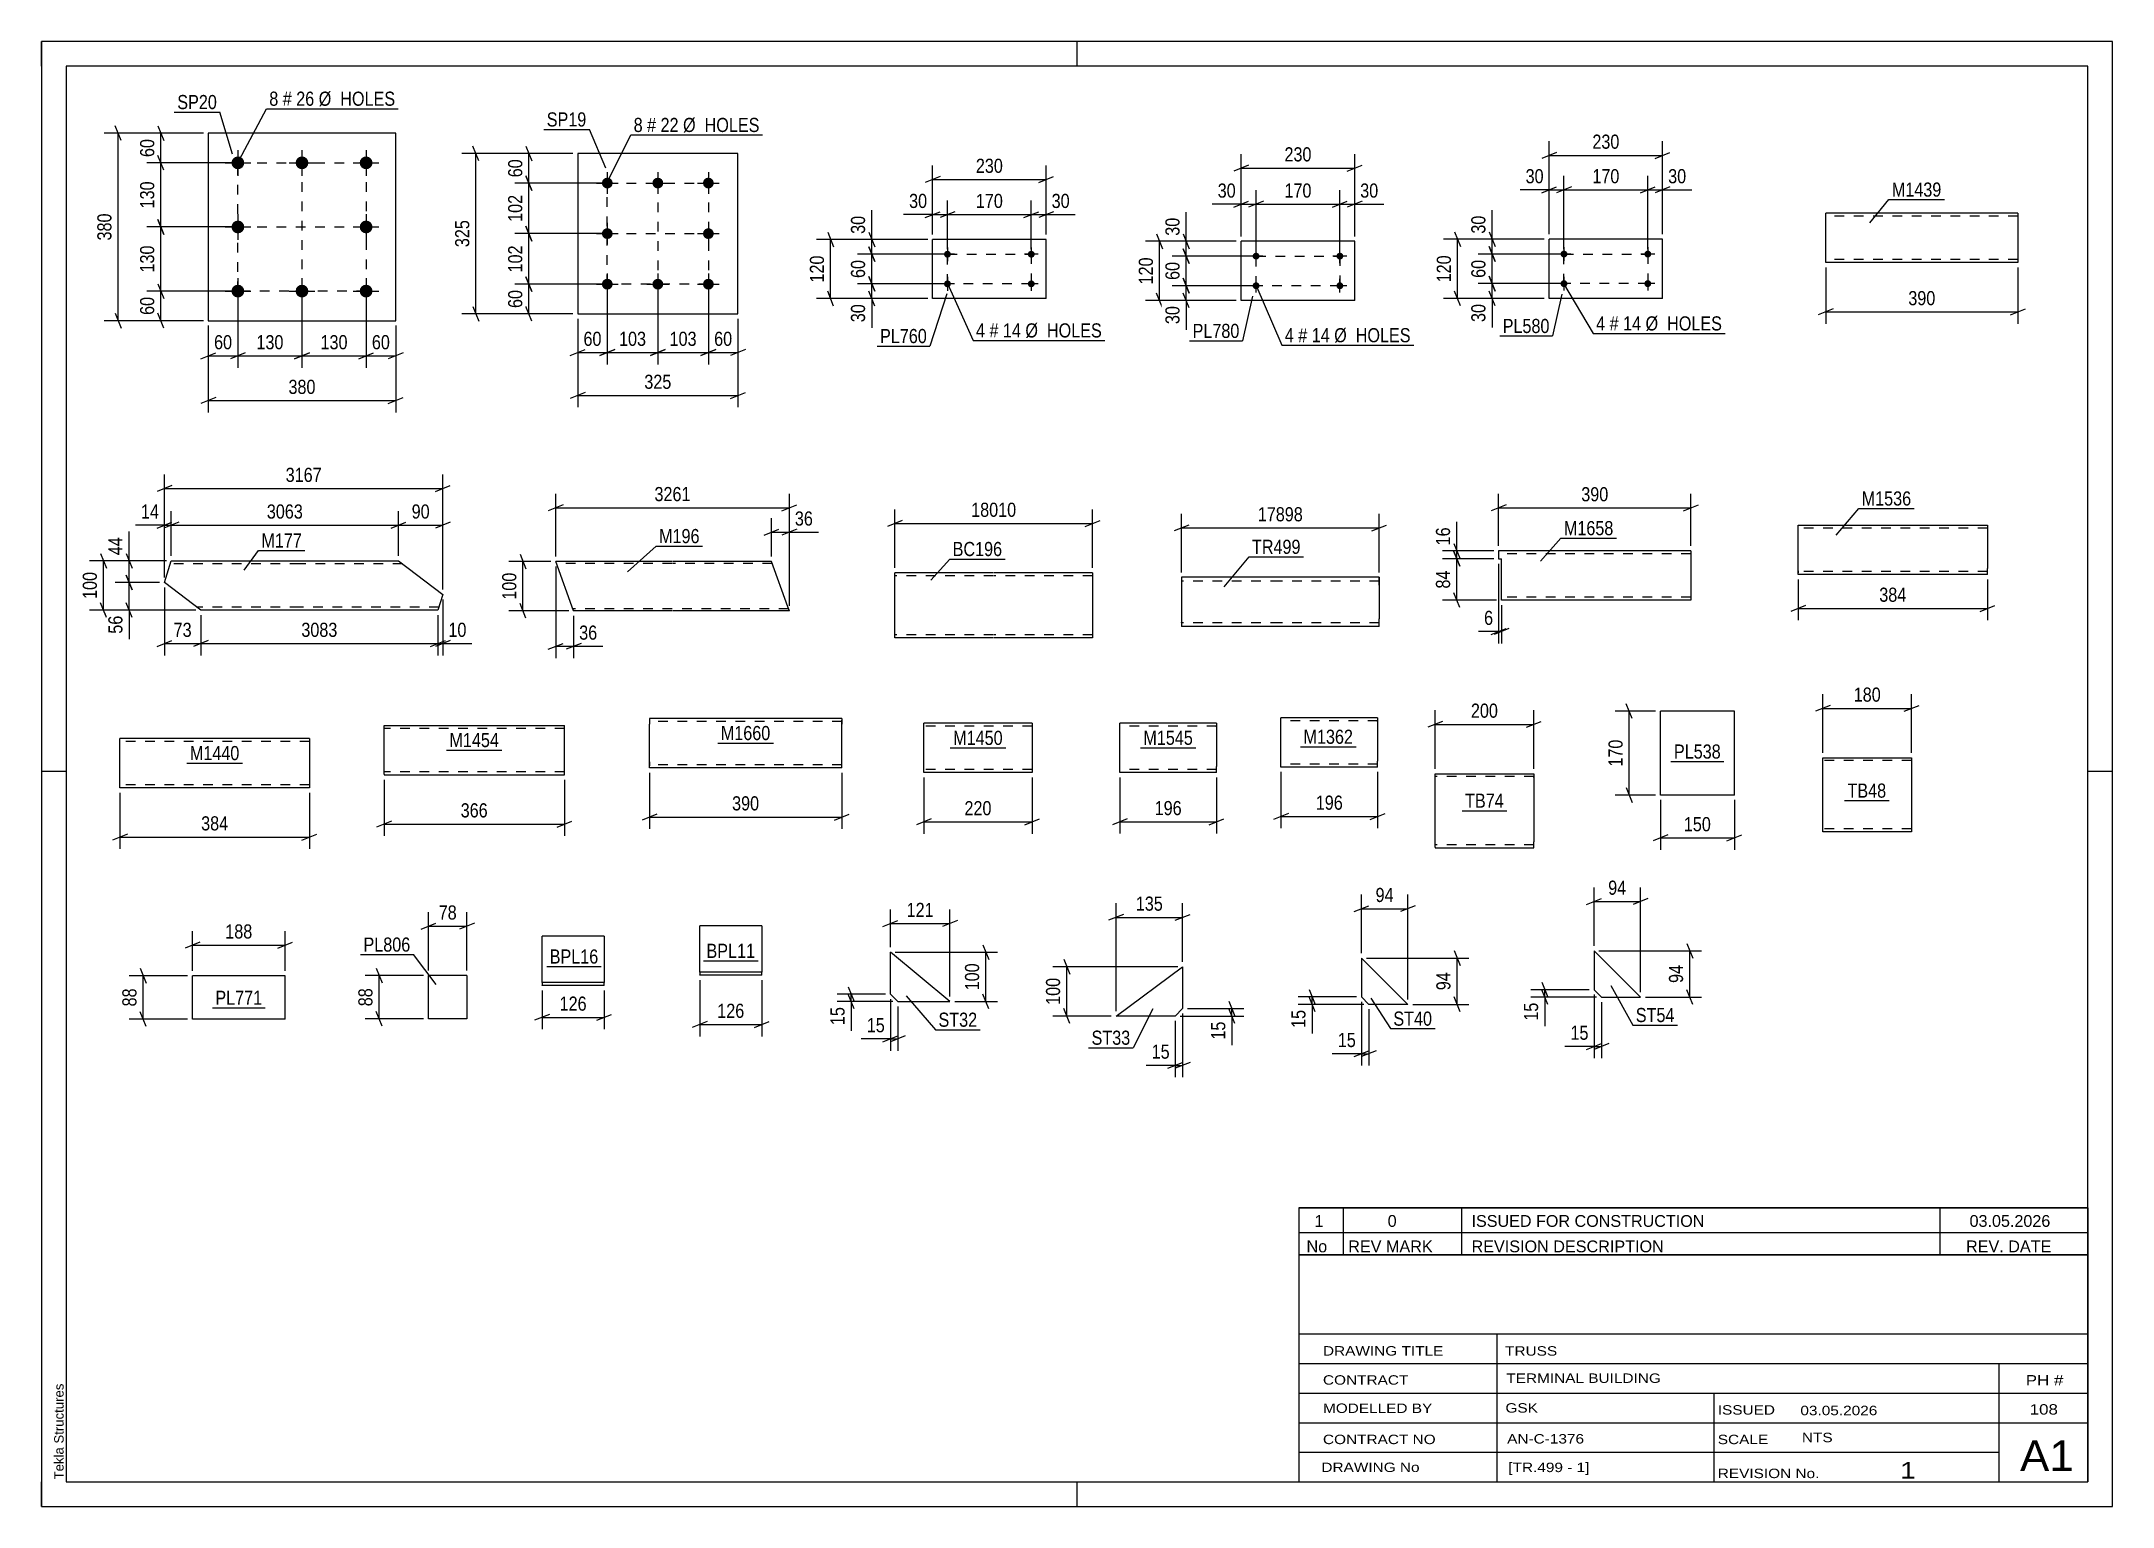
# Paper-space layout 'Layout1' of a CAD drawing. Header units: millimetres. Extents: x 0 to 420, y 0 to 297.
# The model-space entities are those that its viewports show. They can reach past a viewport. Long polylines and large blocks are cut down to what shows.
import ezdxf

# ---------------------------------------------------------------- set-up
doc = ezdxf.new("R2010")
doc.units = ezdxf.units.MM
doc.linetypes.add('DXK_LINE_DOT2', pattern=[3.9198, 1.9599, -1.9599])
doc.layers.add('Viewport layer', color=7, linetype='Continuous', plot=False)
doc.styles.add('Arial', font='ARIAL.TTF', dxfattribs={"height": 0.2})
doc.styles.add('Arial Narrow', font='ARIALN.TTF', dxfattribs={"height": 0.2})

# ---------------------------------------------------------------- blocks, each defined once
blk = doc.blocks.new('Unknown-814761063-12353')
at = {"color": 7, "linetype": 'Continuous'}
for p, q in [((255, 60.55), (415, 60.55)), ((415, 60.55), (255, 60.55)), ((255, 60.55), (255, 55.55)), ((264, 60.55), (264, 55.55)), ((288, 60.55), (288, 55.55)), ((385, 60.55), (385, 55.55)), ((415, 60.55), (415, 55.55)), ((255, 55.55), (415, 55.55)), ((255, 55.55), (255, 51.05)), ((255, 55.55), (415, 55.55)), ((264, 55.55), (264, 51.05)), ((288, 55.55), (288, 51.05)), ((385, 55.55), (385, 51.05)), ((415, 55.55), (415, 51.05)), ((415, 51.05), (255, 51.05))]:
    blk.add_line(p, q, dxfattribs=at)
at = {"color": 7, "linetype": 'Continuous', "style": 'Arial Narrow'}
for s, height, width, p in [('1', 2.39, 1.196471, (258.16, 56.7)), ('0', 2.39, 1.196471, (273, 56.7)), ('ISSUED FOR CONSTRUCTION', 2.3861, 1.196471, (290, 56.7)), ('03.05.2026', 2.386, 1.196471, (391, 56.7)), ('No', 2.386, 1.2, (256.54, 51.55)), ('REV MARK', 2.386, 1.2, (265, 51.55)), ('REVISION DESCRIPTION', 2.3861, 1.2, (290, 51.55)), ('REV. DATE', 2.386, 1.2, (390.28, 51.55))]:
    blk.add_text(s, height=height, dxfattribs=dict(at, width=width)).set_placement(p)
blk = doc.blocks.new('Unknown-814761063-1133')
at = {"color": 5, "linetype": 'Continuous'}
for p, q in [((420, 297), (0, 297)), ((0, 297), (0, 0)), ((0, 292), (0, 297)), ((210, 292), (210, 297)), ((420, 0), (420, 297)), ((415, 292), (5, 292)), ((5, 292), (5, 5)), ((415, 5), (415, 292)), ((5, 149), (0, 149)), ((420, 149), (415, 149)), ((0, 0), (0, 5)), ((5, 5), (415, 5)), ((210, 0), (210, 5)), ((0, 0), (420, 0))]:
    blk.add_line(p, q, dxfattribs=at)
at = {"color": 174, "linetype": 'Continuous', "style": 'Arial'}
blk.add_text('Tekla Structures', height=1.9102, rotation=90, dxfattribs=at).set_placement((4.5, 5.5))
blk = doc.blocks.new('Unknown-814761063-12352')
at = {"color": 7, "linetype": 'Continuous'}
for p, q in [((255, 51.05), (255, 5)), ((255, 51.05), (415, 51.05)), ((415, 51), (415, 5)), ((255, 35), (415, 35)), ((295.14, 35), (295.14, 5)), ((255, 29), (415, 29)), ((397, 5.05), (397, 29.05)), ((255, 23), (415, 23)), ((339.14, 23), (339.14, 5)), ((255, 17), (415, 17)), ((255, 11), (397, 11)), ((255, 5), (415, 5))]:
    blk.add_line(p, q, dxfattribs=at)
at = {"color": 7, "style": 'Arial Narrow'}
for s, height, width, p in [('DRAWING TITLE', 1.9089, 1.425378, (259.88, 30.61)), ('TRUSS', 1.909, 1.425378, (296.81, 30.59)), ('CONTRACT', 1.909, 1.425378, (259.88, 24.71)), ('TERMINAL BUILDING', 1.9089, 1.425378, (297.06, 25.07)), ('MODELLED BY', 1.9089, 1.425378, (259.88, 18.98)), ('GSK', 1.909, 1.425378, (296.88, 19.04)), ('ISSUED', 1.909, 1.425378, (339.94, 18.64)), ('03.05.2026', 1.909, 1.425378, (356.69, 18.52)), ('CONTRACT NO', 1.9089, 1.425378, (259.88, 12.66)), ('AN-C-1376', 1.909, 1.425378, (297.23, 12.78)), ('SCALE', 1.909, 1.425378, (339.94, 12.65)), ('A1', 6.204, 1.25, (401.24, 7.2)), ('DRAWING No', 1.909, 1.425378, (259.56, 7)), ('[TR.499 - 1]', 1.9089, 1.425378, (297.46, 6.99)), ('1', 3.34, 1.5, (376.91, 5.68)), ('REVISION No.', 1.9089, 1.425378, (339.94, 5.77))]:
    blk.add_text(s, height=height, dxfattribs=dict(at, width=width)).set_placement(p)
at = {"color": 7, "linetype": 'Continuous', "style": 'Arial Narrow'}
for s, height, width, p in [('PH #', 2.1, 1.42538, (402.4, 24.55)), ('108', 2.1, 1.42538, (403.19, 18.65)), ('NTS', 1.909, 1.425378, (357, 13.05))]:
    blk.add_text(s, height=height, dxfattribs=dict(at, width=width)).set_placement(p)
blk = doc.blocks.new('Part-814761063-9930 - 9929')
at = {"color": 2, "linetype": 'Continuous'}
for p, q in [((361.25, 136.9), (361.25, 151.81)), ((361.25, 151.81), (379.25, 151.81)), ((379.25, 151.81), (379.25, 136.81)), ((361.25, 136.81), (361.25, 136.9)), ((379.25, 136.81), (361.25, 136.81))]:
    blk.add_line(p, q, dxfattribs=at)
at = {"color": 7, "linetype": 'DXK_LINE_DOT2'}
for p, q in [((379.25, 151.21), (361.25, 151.21)), ((361.25, 137.41), (361.25, 137.46)), ((379.25, 137.41), (361.25, 137.41)), ((379.25, 137.41), (379.25, 137.46))]:
    blk.add_line(p, q, dxfattribs=at)
blk = doc.blocks.new('Part-814761063-11784 - 11783')
at = {"color": 2, "linetype": 'Continuous'}
for p, q in [((127.93, 191.57), (104.29, 191.57)), ((107.93, 181.57), (104.29, 191.57)), ((148.03, 191.57), (128.03, 191.57)), ((151.38, 182.37), (148.03, 191.57)), ((127.93, 181.57), (107.93, 181.57)), ((151.67, 181.57), (128.03, 181.57)), ((151.67, 181.57), (151.38, 182.37))]:
    blk.add_line(p, q, dxfattribs=at)
at = {"color": 7, "linetype": 'DXK_LINE_DOT2'}
for p, q in [((127.93, 191.17), (104.43, 191.17)), ((148.17, 191.17), (128.03, 191.17)), ((127.93, 181.97), (107.78, 181.97)), ((107.84, 181.81), (107.93, 181.57)), ((151.52, 181.97), (128.03, 181.97)), ((151.64, 181.63), (151.58, 181.81)), ((151.67, 181.57), (151.64, 181.63))]:
    blk.add_line(p, q, dxfattribs=at)
blk = doc.blocks.new('Part-814761063-11792 - 11791')
at = {"color": 2, "linetype": 'Continuous'}
for p, q in [((24.96, 187.32), (26.34, 191.73)), ((26.34, 191.73), (52.31, 191.73)), ((52.41, 191.73), (72.41, 191.73)), ((72.41, 191.73), (81.4, 184.87)), ((32.31, 181.73), (24.96, 187.32)), ((81.4, 184.87), (80.42, 181.73)), ((52.31, 181.73), (32.31, 181.73)), ((80.42, 181.73), (52.41, 181.73))]:
    blk.add_line(p, q, dxfattribs=at)
at = {"color": 7, "linetype": 'DXK_LINE_DOT2'}
for p, q in [((52.31, 191.13), (26.15, 191.13)), ((73.19, 191.13), (52.41, 191.13)), ((52.31, 182.33), (31.52, 182.33)), ((80.61, 182.33), (52.41, 182.33))]:
    blk.add_line(p, q, dxfattribs=at)
blk = doc.blocks.new('Part-814761063-9948 - 9947')
at = {"color": 2, "linetype": 'Continuous'}
for p, q in [((217.92, 99.44), (231.42, 109.44)), ((231.42, 109.44), (231.42, 100.94)), ((231.42, 100.94), (229.92, 99.44)), ((229.92, 99.44), (217.92, 99.44))]:
    blk.add_line(p, q, dxfattribs=at)
blk = doc.blocks.new('Part-814761063-9912 - 9911')
at = {"color": 2, "linetype": 'Continuous'}
for p, q in [((141.25, 274.29), (108.75, 274.29)), ((108.75, 274.29), (108.75, 241.79)), ((141.25, 241.79), (141.25, 274.29)), ((108.75, 241.79), (141.25, 241.79))]:
    blk.add_line(p, q, dxfattribs=at)
blk = doc.blocks.new('Bolt-814761063-9913 - 9911')
at = {"linetype": 'Continuous'}
for points in [[(114.75, 269.39, -1), (114.75, 267.19, -1)], [(125, 269.39, -1), (125, 267.19, -1)], [(135.25, 269.39, -1), (135.25, 267.19, -1)], [(114.75, 259.14, -1), (114.75, 256.94, -1)], [(135.25, 259.14, -1), (135.25, 256.94, -1)], [(114.75, 248.89, -1), (114.75, 246.69, -1)], [(125, 248.89, -1), (125, 246.69, -1)], [(135.25, 248.89, -1), (135.25, 246.69, -1)]]:
    blk.add_hatch(color=1, dxfattribs=at).paths.add_polyline_path(points)
at = {"color": 1, "linetype": 'Continuous'}
for p, q in [((114.75, 270.49), (114.75, 266.09)), ((125, 270.49), (125, 266.09)), ((135.25, 270.49), (135.25, 266.09)), ((112.55, 268.29), (116.95, 268.29)), ((122.8, 268.29), (127.2, 268.29)), ((133.05, 268.29), (137.45, 268.29)), ((112.55, 258.04), (116.95, 258.04)), ((114.75, 260.24), (114.75, 255.84)), ((133.05, 258.04), (137.45, 258.04)), ((135.25, 260.24), (135.25, 255.84)), ((114.75, 249.99), (114.75, 245.59)), ((125, 249.99), (125, 245.59)), ((135.25, 249.99), (135.25, 245.59)), ((112.55, 247.79), (116.95, 247.79)), ((122.8, 247.79), (127.2, 247.79)), ((133.05, 247.79), (137.45, 247.79))]:
    blk.add_line(p, q, dxfattribs=at)
blk = doc.blocks.new('Part-814761063-9938 - 9937')
at = {"color": 2, "linetype": 'Continuous'}
for p, q in [((172.15, 103.88), (172.15, 112.38)), ((184.24, 102.38), (172.15, 112.38)), ((173.65, 102.38), (172.15, 103.88)), ((173.65, 102.38), (184.24, 102.38))]:
    blk.add_line(p, q, dxfattribs=at)
blk = doc.blocks.new('Part-814761063-9902 - 9901')
at = {"color": 2, "linetype": 'Continuous'}
for p, q in [((251.18, 188.37), (231.18, 188.37)), ((231.18, 188.37), (231.18, 178.37)), ((271.28, 188.37), (251.28, 188.37)), ((271.28, 188.37), (271.28, 186.77)), ((271.28, 186.77), (271.28, 179.97)), ((251.18, 178.37), (231.18, 178.37)), ((271.28, 178.37), (251.28, 178.37)), ((271.28, 178.37), (271.28, 179.97))]:
    blk.add_line(p, q, dxfattribs=at)
at = {"color": 7, "linetype": 'DXK_LINE_DOT2'}
for p, q in [((251.18, 187.57), (231.18, 187.57)), ((271.28, 187.57), (251.28, 187.57)), ((271.28, 186.77), (271.28, 188.25)), ((231.18, 179.17), (231.18, 179.23)), ((251.18, 179.17), (231.18, 179.17)), ((271.28, 179.17), (251.28, 179.17)), ((271.28, 179.23), (271.28, 179.66)), ((271.28, 179.17), (271.28, 179.23))]:
    blk.add_line(p, q, dxfattribs=at)
blk = doc.blocks.new('Part-814761063-9923 - 9922')
at = {"color": 2, "linetype": 'Continuous'}
for p, q in [((343.31, 161.23), (328.31, 161.23)), ((328.31, 144.23), (328.31, 161.23)), ((343.31, 144.23), (343.31, 161.23)), ((343.31, 144.23), (328.31, 144.23))]:
    blk.add_line(p, q, dxfattribs=at)
blk = doc.blocks.new('Part-814761063-9959 - 9958')
at = {"color": 2, "linetype": 'Continuous'}
for p, q in [((282.62, 133.66), (282.62, 148.56)), ((282.62, 148.56), (302.62, 148.56)), ((302.62, 148.56), (302.62, 134.76)), ((302.62, 133.56), (302.62, 134.76)), ((282.62, 133.66), (282.62, 133.56)), ((282.62, 133.56), (302.62, 133.56))]:
    blk.add_line(p, q, dxfattribs=at)
at = {"color": 7, "linetype": 'DXK_LINE_DOT2'}
for p, q in [((302.62, 147.96), (282.62, 147.96)), ((302.62, 147.92), (302.62, 147.96)), ((302.62, 147.96), (302.62, 147.92)), ((302.62, 147.82), (302.62, 147.92)), ((302.62, 147.92), (302.62, 147.82)), ((302.62, 134.21), (302.62, 134.53)), ((282.62, 134.16), (282.62, 134.21)), ((302.62, 134.16), (282.62, 134.16)), ((302.62, 134.16), (302.62, 134.21))]:
    blk.add_line(p, q, dxfattribs=at)
blk = doc.blocks.new('Part-814761063-9975 - 9974')
at = {"color": 2, "linetype": 'Continuous'}
for p, q in [((71.84, 278.39), (33.84, 278.39)), ((33.84, 278.39), (33.84, 240.39)), ((71.84, 240.39), (71.84, 278.39)), ((33.84, 240.39), (71.84, 240.39))]:
    blk.add_line(p, q, dxfattribs=at)
blk = doc.blocks.new('Bolt-814761063-9976 - 9974')
at = {"linetype": 'Continuous'}
for points in [[(39.84, 273.69, -1), (39.84, 271.09, -1)], [(52.84, 273.69, -1), (52.84, 271.09, -1)], [(65.84, 273.69, -1), (65.84, 271.09, -1)], [(39.84, 260.69, -1), (39.84, 258.09, -1)], [(65.84, 260.69, -1), (65.84, 258.09, -1)], [(39.84, 247.69, -1), (39.84, 245.09, -1)], [(52.84, 247.69, -1), (52.84, 245.09, -1)], [(65.84, 247.69, -1), (65.84, 245.09, -1)]]:
    blk.add_hatch(color=1, dxfattribs=at).paths.add_polyline_path(points)
at = {"color": 1, "linetype": 'Continuous'}
for p, q in [((39.84, 274.99), (39.84, 269.79)), ((52.84, 274.99), (52.84, 269.79)), ((65.84, 274.99), (65.84, 269.79)), ((37.24, 272.39), (42.44, 272.39)), ((50.24, 272.39), (55.44, 272.39)), ((63.24, 272.39), (68.44, 272.39)), ((39.84, 261.99), (39.84, 256.79)), ((65.84, 261.99), (65.84, 256.79)), ((37.24, 259.39), (42.44, 259.39)), ((63.24, 259.39), (68.44, 259.39)), ((39.84, 248.99), (39.84, 243.79)), ((52.84, 248.99), (52.84, 243.79)), ((65.84, 248.99), (65.84, 243.79)), ((37.24, 246.39), (42.44, 246.39)), ((50.24, 246.39), (55.44, 246.39)), ((63.24, 246.39), (68.44, 246.39))]:
    blk.add_line(p, q, dxfattribs=at)
blk = doc.blocks.new('Part-814761063-10028 - 10027')
at = {"color": 2, "linetype": 'Continuous'}
for p, q in [((270.96, 159.91), (251.36, 159.91)), ((251.36, 150.01), (251.36, 159.91)), ((270.96, 159.91), (270.96, 151.11)), ((251.36, 149.91), (251.36, 150.01)), ((270.96, 149.91), (251.36, 149.91)), ((270.96, 149.91), (270.96, 151.11))]:
    blk.add_line(p, q, dxfattribs=at)
at = {"color": 7, "linetype": 'DXK_LINE_DOT2'}
for p, q in [((270.96, 159.31), (251.36, 159.31)), ((270.96, 159.31), (270.96, 159.27)), ((270.96, 159.27), (270.96, 159.31)), ((270.96, 159.17), (270.96, 159.27)), ((270.96, 159.27), (270.96, 159.17)), ((251.36, 150.51), (251.36, 150.56)), ((270.96, 150.51), (251.36, 150.51)), ((270.96, 150.56), (270.96, 150.89)), ((270.96, 150.51), (270.96, 150.56))]:
    blk.add_line(p, q, dxfattribs=at)
blk = doc.blocks.new('Part-814761063-10035 - 10034')
at = {"color": 2, "linetype": 'Continuous'}
for p, q in [((328.75, 256.9), (305.75, 256.9)), ((305.75, 244.9), (305.75, 256.9)), ((328.75, 244.9), (328.75, 256.9)), ((328.75, 244.9), (305.75, 244.9))]:
    blk.add_line(p, q, dxfattribs=at)
blk = doc.blocks.new('Bolt-814761063-10036 - 10034')
at = {"linetype": 'Continuous'}
for points in [[(308.75, 253.2, -1), (308.75, 254.6, -1)], [(325.75, 253.2, -1), (325.75, 254.6, -1)], [(308.75, 247.2, -1), (308.75, 248.6, -1)], [(325.75, 247.2, -1), (325.75, 248.6, -1)]]:
    blk.add_hatch(color=1, dxfattribs=at).paths.add_polyline_path(points)
at = {"color": 1, "linetype": 'Continuous'}
for p, q in [((310.15, 253.9), (307.35, 253.9)), ((308.75, 255.3), (308.75, 252.5)), ((327.15, 253.9), (324.35, 253.9)), ((325.75, 255.3), (325.75, 252.5)), ((310.15, 247.9), (307.35, 247.9)), ((308.75, 249.3), (308.75, 246.5)), ((327.15, 247.9), (324.35, 247.9)), ((325.75, 249.3), (325.75, 246.5))]:
    blk.add_line(p, q, dxfattribs=at)
blk = doc.blocks.new('Part-814761063-10045 - 10044')
at = {"color": 2, "linetype": 'Continuous'}
for p, q in [((54.33, 155.71), (15.93, 155.71)), ((15.93, 145.81), (15.93, 155.71)), ((54.33, 155.71), (54.33, 145.71)), ((15.93, 145.71), (15.93, 145.81)), ((54.33, 145.71), (15.93, 145.71))]:
    blk.add_line(p, q, dxfattribs=at)
at = {"color": 7, "linetype": 'DXK_LINE_DOT2'}
for p, q in [((54.33, 155.11), (15.93, 155.11)), ((15.93, 146.31), (15.93, 146.36)), ((54.33, 146.31), (15.93, 146.31)), ((54.33, 146.31), (54.33, 146.36))]:
    blk.add_line(p, q, dxfattribs=at)
blk = doc.blocks.new('Part-814761063-10056 - 10055')
at = {"color": 2, "linetype": 'Continuous'}
for p, q in [((200.92, 158.79), (178.92, 158.79)), ((178.92, 148.88), (178.92, 158.79)), ((200.92, 158.79), (200.92, 148.79)), ((178.92, 148.79), (178.92, 148.88)), ((200.92, 148.79), (178.92, 148.79))]:
    blk.add_line(p, q, dxfattribs=at)
at = {"color": 7, "linetype": 'DXK_LINE_DOT2'}
for p, q in [((200.92, 158.19), (178.92, 158.19)), ((178.92, 149.39), (178.92, 149.43)), ((200.92, 149.39), (178.92, 149.39)), ((200.92, 149.39), (200.92, 149.43))]:
    blk.add_line(p, q, dxfattribs=at)
blk = doc.blocks.new('Part-814761063-10076 - 10075')
at = {"color": 2, "linetype": 'Continuous'}
for p, q in [((69.47, 148.44), (69.47, 158.35)), ((69.47, 158.35), (106.06, 158.35)), ((106.06, 148.35), (106.06, 158.35)), ((69.47, 148.44), (69.47, 148.35)), ((69.47, 148.35), (106.06, 148.35))]:
    blk.add_line(p, q, dxfattribs=at)
at = {"color": 7, "linetype": 'DXK_LINE_DOT2'}
for p, q in [((106.06, 157.75), (69.47, 157.75)), ((69.47, 148.95), (69.47, 148.99)), ((106.06, 148.95), (69.47, 148.95)), ((106.06, 148.95), (106.06, 148.99))]:
    blk.add_line(p, q, dxfattribs=at)
blk = doc.blocks.new('Part-814761063-10083 - 10082')
at = {"color": 2, "linetype": 'Continuous'}
for p, q in [((203.73, 256.86), (180.73, 256.86)), ((180.73, 244.86), (180.73, 256.86)), ((203.73, 244.86), (203.73, 256.86)), ((203.73, 244.86), (180.73, 244.86))]:
    blk.add_line(p, q, dxfattribs=at)
blk = doc.blocks.new('Bolt-814761063-10084 - 10082')
at = {"linetype": 'Continuous'}
for points in [[(183.73, 253.16, -1), (183.73, 254.56, -1)], [(200.73, 253.16, -1), (200.73, 254.56, -1)], [(183.73, 247.16, -1), (183.73, 248.56, -1)], [(200.73, 247.16, -1), (200.73, 248.56, -1)]]:
    blk.add_hatch(color=1, dxfattribs=at).paths.add_polyline_path(points)
at = {"color": 1, "linetype": 'Continuous'}
for p, q in [((185.13, 253.86), (182.33, 253.86)), ((183.73, 255.26), (183.73, 252.46)), ((202.13, 253.86), (199.33, 253.86)), ((200.73, 255.26), (200.73, 252.46)), ((185.13, 247.86), (182.33, 247.86)), ((183.73, 249.26), (183.73, 246.46)), ((202.13, 247.86), (199.33, 247.86)), ((200.73, 249.26), (200.73, 246.46))]:
    blk.add_line(p, q, dxfattribs=at)
blk = doc.blocks.new('Part-814761063-10095 - 10094')
at = {"color": 2, "linetype": 'Continuous'}
for p, q in [((400.82, 262.18), (361.82, 262.18)), ((361.82, 252.28), (361.82, 262.18)), ((400.82, 262.18), (400.82, 252.18)), ((361.82, 252.18), (361.82, 252.28)), ((400.82, 252.18), (361.82, 252.18))]:
    blk.add_line(p, q, dxfattribs=at)
at = {"color": 7, "linetype": 'DXK_LINE_DOT2'}
for p, q in [((400.82, 261.58), (361.82, 261.58)), ((361.82, 252.78), (361.82, 252.83)), ((400.82, 252.78), (361.82, 252.78)), ((400.82, 252.78), (400.82, 252.83))]:
    blk.add_line(p, q, dxfattribs=at)
blk = doc.blocks.new('Part-814761063-10125 - 10124')
at = {"color": 2, "linetype": 'Continuous'}
for p, q in [((49.43, 107.61), (30.62, 107.61)), ((30.62, 98.81), (30.62, 107.61)), ((49.43, 98.81), (49.43, 107.61)), ((49.43, 98.81), (30.62, 98.81))]:
    blk.add_line(p, q, dxfattribs=at)
blk = doc.blocks.new('Part-814761063-10132 - 10131')
at = {"color": 2, "linetype": 'Continuous'}
for p, q in [((133.49, 108.38), (133.49, 117.72)), ((146.09, 117.72), (133.49, 117.72)), ((146.09, 117.72), (146.09, 117.68)), ((146.09, 117.68), (146.09, 108.32)), ((133.49, 108.32), (133.49, 108.38)), ((146.09, 108.32), (133.49, 108.32)), ((133.49, 108.32), (133.49, 107.77)), ((133.49, 107.77), (133.49, 107.72)), ((146.09, 107.72), (133.49, 107.72)), ((146.09, 108.28), (146.09, 108.32)), ((146.09, 107.77), (146.09, 108.28)), ((146.09, 107.72), (146.09, 107.77))]:
    blk.add_line(p, q, dxfattribs=at)
at = {"color": 7, "linetype": 'DXK_LINE_DOT2'}
for p, q in [((146.09, 117.72), (146.09, 117.38)), ((133.49, 107.72), (133.49, 107.77)), ((146.09, 107.72), (146.09, 107.77))]:
    blk.add_line(p, q, dxfattribs=at)
blk = doc.blocks.new('Part-814761063-10139 - 10138')
at = {"color": 2, "linetype": 'Continuous'}
for p, q in [((267.68, 111.2), (277.08, 101.8)), ((267.68, 111.2), (267.68, 103.3)), ((267.68, 103.3), (269.18, 101.8)), ((277.08, 101.8), (269.18, 101.8))]:
    blk.add_line(p, q, dxfattribs=at)
blk = doc.blocks.new('Part-814761063-10149 - 10148')
at = {"color": 2, "linetype": 'Continuous'}
for p, q in [((356.24, 197.76), (356.24, 198.96)), ((356.24, 198.96), (394.64, 198.96)), ((356.24, 189.7), (356.24, 197.76)), ((394.64, 198.96), (394.64, 198.87)), ((394.64, 198.87), (394.64, 197.76)), ((394.64, 197.76), (394.64, 190.16)), ((356.24, 189.05), (356.24, 189.7)), ((356.24, 188.96), (356.24, 189.05)), ((394.64, 188.96), (394.64, 190.16)), ((394.64, 188.96), (356.24, 188.96))]:
    blk.add_line(p, q, dxfattribs=at)
at = {"color": 7, "linetype": 'DXK_LINE_DOT2'}
for p, q in [((394.64, 198.36), (356.24, 198.36)), ((394.64, 198.61), (394.64, 197.76)), ((356.24, 189.7), (356.24, 189.31)), ((356.24, 189.56), (356.24, 189.61)), ((394.64, 189.56), (356.24, 189.56)), ((394.64, 189.61), (394.64, 189.93)), ((394.64, 189.56), (394.64, 189.61)), ((394.64, 189.56), (394.64, 189.61)), ((356.24, 188.96), (356.24, 188.96))]:
    blk.add_line(p, q, dxfattribs=at)
blk = doc.blocks.new('Part-814761063-10160 - 10159')
at = {"color": 2, "linetype": 'Continuous'}
for p, q in [((238.3, 158.81), (218.68, 158.81)), ((218.68, 148.9), (218.68, 158.81)), ((238.3, 158.81), (238.3, 150.01)), ((218.68, 148.81), (218.68, 148.9)), ((238.3, 148.81), (218.68, 148.81)), ((238.3, 148.81), (238.3, 150.01))]:
    blk.add_line(p, q, dxfattribs=at)
at = {"color": 7, "linetype": 'DXK_LINE_DOT2'}
for p, q in [((238.3, 158.21), (218.68, 158.21)), ((238.3, 158.21), (238.3, 158.17)), ((238.3, 158.17), (238.3, 158.21)), ((238.3, 158.07), (238.3, 158.17)), ((238.3, 158.17), (238.3, 158.07)), ((218.68, 149.41), (218.68, 149.46)), ((238.3, 149.41), (218.68, 149.41)), ((238.3, 149.46), (238.3, 149.78)), ((238.3, 149.41), (238.3, 149.46))]:
    blk.add_line(p, q, dxfattribs=at)
blk = doc.blocks.new('Part-814761063-10167 - 10166')
at = {"color": 2, "linetype": 'Continuous'}
for p, q in [((266.31, 256.48), (243.31, 256.48)), ((243.31, 244.48), (243.31, 256.48)), ((266.31, 244.48), (266.31, 256.48)), ((266.31, 244.48), (243.31, 244.48))]:
    blk.add_line(p, q, dxfattribs=at)
blk = doc.blocks.new('Bolt-814761063-10168 - 10166')
at = {"linetype": 'Continuous'}
for points in [[(246.31, 252.78, -1), (246.31, 254.18, -1)], [(263.31, 252.78, -1), (263.31, 254.18, -1)], [(246.31, 246.78, -1), (246.31, 248.18, -1)], [(263.31, 246.78, -1), (263.31, 248.18, -1)]]:
    blk.add_hatch(color=1, dxfattribs=at).paths.add_polyline_path(points)
at = {"color": 1, "linetype": 'Continuous'}
for p, q in [((247.71, 253.48), (244.91, 253.48)), ((246.31, 252.08), (246.31, 254.88)), ((264.71, 253.48), (261.91, 253.48)), ((263.31, 252.08), (263.31, 254.88)), ((246.31, 246.08), (246.31, 248.88)), ((263.31, 246.08), (263.31, 248.88)), ((247.71, 247.48), (244.91, 247.48)), ((264.71, 247.48), (261.91, 247.48))]:
    blk.add_line(p, q, dxfattribs=at)
blk = doc.blocks.new('Part-814761063-10177 - 10176')
at = {"color": 2, "linetype": 'Continuous'}
for p, q in [((123.3, 159.77), (123.3, 158.57)), ((162.3, 159.77), (123.3, 159.77)), ((162.3, 159.77), (162.3, 159.68)), ((162.3, 159.68), (162.3, 158.57)), ((123.3, 150.97), (123.3, 158.57)), ((162.3, 149.77), (162.3, 158.57)), ((123.3, 149.87), (123.3, 150.97)), ((123.3, 149.77), (123.3, 149.87)), ((162.3, 149.77), (123.3, 149.77))]:
    blk.add_line(p, q, dxfattribs=at)
at = {"color": 7, "linetype": 'DXK_LINE_DOT2'}
for p, q in [((162.3, 159.17), (123.3, 159.17)), ((162.3, 158.57), (162.3, 159.42)), ((123.3, 150.97), (123.3, 150.13)), ((123.3, 150.37), (123.3, 150.42)), ((162.3, 150.37), (123.3, 150.37)), ((123.3, 149.77), (123.3, 149.77)), ((162.3, 150.37), (162.3, 150.42))]:
    blk.add_line(p, q, dxfattribs=at)
blk = doc.blocks.new('Part-814761063-10184 - 10183')
at = {"color": 2, "linetype": 'Continuous'}
for p, q in [((295.5, 193.72), (295.5, 192.12)), ((334.5, 193.72), (295.5, 193.72)), ((334.5, 193.72), (334.5, 193.62)), ((334.5, 193.62), (334.5, 192.52)), ((295.5, 192.12), (296.1, 192.11)), ((296.1, 183.81), (296.1, 192.11)), ((334.5, 192.52), (334.5, 183.72)), ((296.1, 183.72), (296.1, 183.81)), ((334.5, 183.72), (296.1, 183.72))]:
    blk.add_line(p, q, dxfattribs=at)
at = {"color": 7, "linetype": 'DXK_LINE_DOT2'}
for p, q in [((334.5, 193.36), (334.5, 192.52)), ((334.5, 193.12), (295.5, 193.12)), ((296.1, 184.36), (296.1, 184.46)), ((334.5, 184.32), (296.1, 184.32)), ((296.1, 183.81), (296.1, 183.72)), ((334.5, 184.36), (334.5, 184.46)), ((334.5, 184.32), (334.5, 184.36)), ((334.5, 184.32), (334.5, 184.36))]:
    blk.add_line(p, q, dxfattribs=at)
blk = doc.blocks.new('Part-814761063-10191 - 10190')
at = {"color": 2, "linetype": 'Continuous'}
for p, q in [((86.29, 107.65), (78.48, 107.65)), ((78.48, 98.85), (78.48, 107.65)), ((86.29, 107.65), (86.29, 98.85)), ((86.29, 98.85), (78.48, 98.85))]:
    blk.add_line(p, q, dxfattribs=at)
blk = doc.blocks.new('Part-814761063-10198 - 10197')
at = {"color": 2, "linetype": 'Continuous'}
for p, q in [((101.52, 106.31), (101.52, 115.64)), ((114.12, 115.64), (101.52, 115.64)), ((114.12, 115.64), (114.12, 115.6)), ((114.12, 115.6), (114.12, 106.24)), ((101.52, 106.24), (101.52, 106.31)), ((114.12, 106.24), (101.52, 106.24)), ((101.52, 106.24), (101.52, 105.69)), ((101.52, 105.64), (101.52, 105.69)), ((114.12, 105.64), (101.52, 105.64)), ((114.12, 106.2), (114.12, 106.24)), ((114.12, 105.69), (114.12, 106.2)), ((114.12, 105.64), (114.12, 105.69))]:
    blk.add_line(p, q, dxfattribs=at)
at = {"color": 7, "linetype": 'DXK_LINE_DOT2'}
for p, q in [((114.12, 115.64), (114.12, 115.3)), ((101.52, 105.69), (101.52, 105.64)), ((114.12, 105.64), (114.12, 105.69))]:
    blk.add_line(p, q, dxfattribs=at)
blk = doc.blocks.new('Part-814761063-10205 - 10204')
at = {"color": 2, "linetype": 'Continuous'}
for p, q in [((324.25, 103.27), (314.85, 112.67)), ((314.85, 112.67), (314.85, 104.77)), ((314.85, 104.77), (316.35, 103.27)), ((316.35, 103.27), (324.25, 103.27))]:
    blk.add_line(p, q, dxfattribs=at)
blk = doc.blocks.new('Part-814761063-10213 - 10212')
at = {"color": 2, "linetype": 'Continuous'}
for p, q in [((193.07, 189.28), (173.07, 189.28)), ((173.07, 176.17), (173.07, 189.28)), ((213.17, 189.28), (193.17, 189.28)), ((213.17, 189.28), (213.17, 176.08)), ((173.07, 176.08), (173.07, 176.17)), ((193.07, 176.08), (173.07, 176.08)), ((213.17, 176.08), (193.17, 176.08))]:
    blk.add_line(p, q, dxfattribs=at)
at = {"color": 7, "linetype": 'DXK_LINE_DOT2'}
for p, q in [((213.17, 189.18), (213.17, 189.28)), ((193.07, 188.68), (173.07, 188.68)), ((213.17, 188.68), (193.17, 188.68)), ((173.07, 176.68), (173.07, 176.72)), ((193.07, 176.68), (173.07, 176.68)), ((213.17, 176.68), (193.17, 176.68)), ((213.17, 176.68), (213.17, 176.72))]:
    blk.add_line(p, q, dxfattribs=at)
blk = doc.blocks.new('Rectangle-814761063-12235 - 9911')
at = {"color": 1, "linetype": 'DXK_LINE_DOT2'}
blk.add_lwpolyline([(114.75, 268.29), (135.25, 268.29), (135.25, 247.79), (114.75, 247.79), (114.75, 268.29)], close=True, dxfattribs=at)
blk = doc.blocks.new('Rectangle-814761063-12224 - 9974')
at = {"color": 1, "linetype": 'DXK_LINE_DOT2'}
blk.add_lwpolyline([(39.84, 272.39), (65.84, 272.39), (65.84, 246.39), (39.84, 246.39), (39.84, 272.39)], close=True, dxfattribs=at)
blk = doc.blocks.new('Rectangle-814761063-12265 - 10034')
at = {"color": 1, "linetype": 'DXK_LINE_DOT2'}
blk.add_lwpolyline([(308.75, 253.9), (325.75, 253.9), (325.75, 247.9), (308.75, 247.9), (308.75, 253.9)], close=True, dxfattribs=at)
blk = doc.blocks.new('Rectangle-814761063-12245 - 10082')
at = {"color": 1, "linetype": 'DXK_LINE_DOT2'}
blk.add_lwpolyline([(183.73, 253.86), (200.73, 253.86), (200.73, 247.86), (183.73, 247.86), (183.73, 253.86)], close=True, dxfattribs=at)
blk = doc.blocks.new('Rectangle-814761063-12255 - 10166')
at = {"color": 1, "linetype": 'DXK_LINE_DOT2'}
blk.add_lwpolyline([(246.31, 253.48), (263.31, 253.48), (263.31, 247.48), (246.31, 247.48), (246.31, 253.48)], close=True, dxfattribs=at)
blk = doc.blocks.new('Line-814761063-12289 - 9911')
at = {"color": 1, "linetype": 'DXK_LINE_DOT2'}
blk.add_line((125, 268.29), (125, 247.79), dxfattribs=at)
blk = doc.blocks.new('Line-814761063-12275 - 9974')
at = {"color": 1, "linetype": 'DXK_LINE_DOT2'}
blk.add_line((52.84, 272.39), (52.84, 246.39), dxfattribs=at)
blk = doc.blocks.new('Line-814761063-12296 - 9911')
at = {"color": 1, "linetype": 'DXK_LINE_DOT2'}
blk.add_line((114.75, 258.04), (135.25, 258.04), dxfattribs=at)
blk = doc.blocks.new('Line-814761063-12282 - 9974')
at = {"color": 1, "linetype": 'DXK_LINE_DOT2'}
blk.add_line((39.84, 259.39), (65.84, 259.39), dxfattribs=at)
blk = doc.blocks.new('StraightDimension-814761063-10302 - 9929')
at = {"color": 7, "linetype": 'Continuous'}
for p, q in [((361.25, 152.81), (361.25, 164.66)), ((379.25, 152.81), (379.25, 164.66)), ((362.75, 162.41), (359.75, 161.21)), ((361.25, 161.81), (379.25, 161.81)), ((377.75, 161.21), (380.75, 162.41))]:
    blk.add_line(p, q, dxfattribs=at)
at = {"color": 0}
blk.add_wipeout([(373.6, 162.56), (373.6, 166.76), (366.91, 166.76), (366.91, 162.56)], dxfattribs=at)
at = {"color": 3, "style": 'Arial Narrow'}
blk.add_text('180', height=2.863, dxfattribs=at).set_placement((367.51, 163.16))
blk = doc.blocks.new('StraightDimension-814761063-12128 - 11783')
at = {"color": 7, "linetype": 'Continuous'}
for p, q in [((146.53, 196.91), (149.53, 198.11)), ((148.03, 192.57), (148.03, 200.36)), ((148.03, 197.51), (151.67, 197.51)), ((153.17, 198.11), (150.17, 196.91)), ((151.67, 182.57), (151.67, 200.36))]:
    blk.add_line(p, q, dxfattribs=at)
at = {"color": 0}
blk.add_wipeout([(157.05, 198.26), (157.05, 202.46), (152.19, 202.46), (152.19, 198.26)], dxfattribs=at)
at = {"color": 7, "linetype": 'Continuous'}
blk.add_line((151.67, 197.51), (157.57, 197.51), dxfattribs=at)
blk.add_line((151.67, 197.51), (157.57, 197.51), dxfattribs=at)
at = {"color": 3, "style": 'Arial Narrow'}
blk.add_text('36', height=2.863, dxfattribs=at).set_placement((152.79, 198.86))
blk = doc.blocks.new('StraightDimension-814761063-12171 - 11783')
at = {"color": 7, "linetype": 'Continuous'}
for p, q in [((103.29, 191.57), (94.8, 191.57)), ((97.05, 193.07), (98.25, 190.07)), ((97.65, 181.57), (97.65, 191.57)), ((106.93, 181.57), (94.8, 181.57)), ((98.25, 180.07), (97.05, 183.07))]:
    blk.add_line(p, q, dxfattribs=at)
at = {"color": 0}
blk.add_wipeout([(96.9, 189.92), (92.7, 189.92), (92.7, 183.23), (96.9, 183.23)], dxfattribs=at)
at = {"color": 3, "style": 'Arial Narrow'}
blk.add_text('100', height=2.863, rotation=90.0002, dxfattribs=at).set_placement((96.3, 183.83))
blk = doc.blocks.new('StraightDimension-814761063-12117 - 11783')
at = {"color": 7, "linetype": 'Continuous'}
for p, q in [((105.79, 203.06), (102.79, 201.86)), ((104.29, 192.57), (104.29, 205.31)), ((104.29, 202.46), (151.67, 202.46)), ((150.17, 201.86), (153.17, 203.06)), ((151.67, 182.57), (151.67, 205.31))]:
    blk.add_line(p, q, dxfattribs=at)
at = {"color": 0}
blk.add_wipeout([(132.23, 203.21), (132.23, 207.41), (123.72, 207.41), (123.72, 203.21)], dxfattribs=at)
at = {"color": 3, "style": 'Arial Narrow'}
blk.add_text('3261', height=2.863, dxfattribs=at).set_placement((124.32, 203.81))
blk = doc.blocks.new('StraightDimension-814761063-12153 - 11783')
at = {"color": 7, "linetype": 'Continuous'}
for p, q in [((104.29, 190.57), (104.29, 171.98)), ((107.93, 180.57), (107.93, 171.98)), ((102.79, 173.78), (105.79, 174.98)), ((104.29, 174.38), (107.93, 174.38)), ((109.43, 174.98), (106.43, 173.78))]:
    blk.add_line(p, q, dxfattribs=at)
at = {"color": 0}
blk.add_wipeout([(113.31, 175.13), (113.31, 179.33), (108.45, 179.33), (108.45, 175.13)], dxfattribs=at)
at = {"color": 7, "linetype": 'Continuous'}
blk.add_line((107.93, 174.38), (113.83, 174.38), dxfattribs=at)
blk.add_line((107.93, 174.38), (113.83, 174.38), dxfattribs=at)
at = {"color": 3, "style": 'Arial Narrow'}
blk.add_text('36', height=2.863, dxfattribs=at).set_placement((109.05, 175.73))
blk = doc.blocks.new('StraightDimension-814761063-11976 - 11791')
at = {"color": 7, "linetype": 'Continuous'}
for p, q in [((80.42, 180.73), (80.42, 172.55)), ((81.4, 183.87), (81.4, 172.55)), ((78.92, 174.35), (81.92, 175.55)), ((82.9, 175.55), (79.9, 174.35)), ((80.42, 174.95), (81.4, 174.95))]:
    blk.add_line(p, q, dxfattribs=at)
at = {"color": 0}
blk.add_wipeout([(86.78, 175.7), (86.78, 179.9), (81.93, 179.9), (81.93, 175.7)], dxfattribs=at)
at = {"color": 7, "linetype": 'Continuous'}
blk.add_line((81.4, 174.95), (87.31, 174.95), dxfattribs=at)
blk.add_line((81.4, 174.95), (87.31, 174.95), dxfattribs=at)
at = {"color": 3, "style": 'Arial Narrow'}
blk.add_text('10', height=2.863, dxfattribs=at).set_placement((82.53, 176.3))
blk = doc.blocks.new('StraightDimension-814761063-11896 - 11791')
at = {"color": 7, "linetype": 'Continuous'}
for p, q in [((24.96, 188.32), (24.96, 201.78)), ((26.34, 192.73), (26.34, 201.78)), ((23.46, 198.33), (26.46, 199.53)), ((27.84, 199.53), (24.84, 198.33)), ((24.96, 198.93), (26.34, 198.93))]:
    blk.add_line(p, q, dxfattribs=at)
at = {"color": 0}
blk.add_wipeout([(24.44, 199.68), (24.44, 203.88), (19.58, 203.88), (19.58, 199.68)], dxfattribs=at)
at = {"color": 7, "linetype": 'Continuous'}
blk.add_line((24.96, 198.93), (19.06, 198.93), dxfattribs=at)
blk.add_line((24.96, 198.93), (19.06, 198.93), dxfattribs=at)
at = {"color": 3, "style": 'Arial Narrow'}
blk.add_text('14', height=2.863, dxfattribs=at).set_placement((20.18, 200.28))
blk = doc.blocks.new('StraightDimension-814761063-11894 - 11791')
at = {"color": 7, "linetype": 'Continuous'}
for p, q in [((72.41, 192.73), (72.41, 201.78)), ((81.4, 185.87), (81.4, 201.78)), ((70.91, 198.33), (73.91, 199.53)), ((72.41, 198.93), (81.4, 198.93)), ((82.9, 199.53), (79.9, 198.33))]:
    blk.add_line(p, q, dxfattribs=at)
at = {"color": 0}
blk.add_wipeout([(79.33, 199.68), (79.33, 203.88), (74.48, 203.88), (74.48, 199.68)], dxfattribs=at)
at = {"color": 3, "style": 'Arial Narrow'}
blk.add_text('90', height=2.863, dxfattribs=at).set_placement((75.08, 200.28))
blk = doc.blocks.new('StraightDimension-814761063-11895 - 11791')
at = {"color": 7, "linetype": 'Continuous'}
for p, q in [((26.34, 192.73), (26.34, 201.78)), ((72.41, 192.73), (72.41, 201.78)), ((27.84, 199.53), (24.84, 198.33)), ((26.34, 198.93), (72.41, 198.93)), ((70.91, 198.33), (73.91, 199.53))]:
    blk.add_line(p, q, dxfattribs=at)
at = {"color": 0}
blk.add_wipeout([(53.63, 199.68), (53.63, 203.88), (45.11, 203.88), (45.11, 199.68)], dxfattribs=at)
at = {"color": 3, "style": 'Arial Narrow'}
blk.add_text('3063', height=2.863, dxfattribs=at).set_placement((45.71, 200.28))
blk = doc.blocks.new('StraightDimension-814761063-11954 - 11791')
at = {"color": 7, "linetype": 'Continuous'}
for p, q in [((26.46, 206.96), (23.46, 205.76)), ((24.96, 188.32), (24.96, 209.21)), ((24.96, 206.36), (81.4, 206.36)), ((79.9, 205.76), (82.9, 206.96)), ((81.4, 185.87), (81.4, 209.21))]:
    blk.add_line(p, q, dxfattribs=at)
at = {"color": 0}
blk.add_wipeout([(57.44, 207.11), (57.44, 211.31), (48.93, 211.31), (48.93, 207.11)], dxfattribs=at)
at = {"color": 3, "style": 'Arial Narrow'}
blk.add_text('3167', height=2.863, dxfattribs=at).set_placement((49.53, 207.71))
blk = doc.blocks.new('StraightDimension-814761063-11977 - 11791')
at = {"color": 7, "linetype": 'Continuous'}
for p, q in [((32.31, 180.73), (32.31, 172.55)), ((80.42, 180.73), (80.42, 172.55)), ((33.81, 175.55), (30.81, 174.35)), ((32.31, 174.95), (80.42, 174.95)), ((78.92, 174.35), (81.92, 175.55))]:
    blk.add_line(p, q, dxfattribs=at)
at = {"color": 0}
blk.add_wipeout([(60.62, 175.7), (60.62, 179.9), (52.11, 179.9), (52.11, 175.7)], dxfattribs=at)
at = {"color": 3, "style": 'Arial Narrow'}
blk.add_text('3083', height=2.863, dxfattribs=at).set_placement((52.71, 176.3))
blk = doc.blocks.new('StraightDimension-814761063-11978 - 11791')
at = {"color": 7, "linetype": 'Continuous'}
for p, q in [((24.96, 186.32), (24.96, 172.55)), ((32.31, 180.73), (32.31, 172.55)), ((23.46, 174.35), (26.46, 175.55)), ((24.96, 174.95), (32.31, 174.95)), ((33.81, 175.55), (30.81, 174.35))]:
    blk.add_line(p, q, dxfattribs=at)
at = {"color": 0}
blk.add_wipeout([(31.06, 175.7), (31.06, 179.9), (26.21, 179.9), (26.21, 175.7)], dxfattribs=at)
at = {"color": 3, "style": 'Arial Narrow'}
blk.add_text('73', height=2.863, dxfattribs=at).set_placement((26.81, 176.3))
blk = doc.blocks.new('StraightDimension-814761063-12036 - 11791')
at = {"color": 7, "linetype": 'Continuous'}
for p, q in [((17.18, 193.23), (18.38, 190.23)), ((25.34, 191.73), (14.93, 191.73)), ((17.78, 187.32), (17.78, 191.73)), ((23.96, 187.32), (14.93, 187.32)), ((18.38, 185.82), (17.18, 188.82))]:
    blk.add_line(p, q, dxfattribs=at)
at = {"color": 0}
blk.add_wipeout([(17.03, 197.11), (12.83, 197.11), (12.83, 192.25), (17.03, 192.25)], dxfattribs=at)
at = {"color": 7, "linetype": 'Continuous'}
blk.add_line((17.78, 191.73), (17.78, 197.63), dxfattribs=at)
blk.add_line((17.78, 191.73), (17.78, 197.63), dxfattribs=at)
at = {"color": 3, "style": 'Arial Narrow'}
blk.add_text('44', height=2.863, rotation=90.0002, dxfattribs=at).set_placement((16.43, 192.85))
blk = doc.blocks.new('StraightDimension-814761063-12037 - 11791')
at = {"color": 7, "linetype": 'Continuous'}
for p, q in [((23.96, 187.32), (14.93, 187.32)), ((17.18, 188.82), (18.38, 185.82)), ((17.78, 181.73), (17.78, 187.32)), ((31.31, 181.73), (14.93, 181.73)), ((18.38, 180.23), (17.18, 183.23))]:
    blk.add_line(p, q, dxfattribs=at)
at = {"color": 0}
blk.add_wipeout([(17.03, 181.2), (12.83, 181.2), (12.83, 176.34), (17.03, 176.34)], dxfattribs=at)
at = {"color": 7, "linetype": 'Continuous'}
blk.add_line((17.78, 181.73), (17.78, 175.82), dxfattribs=at)
blk.add_line((17.78, 181.73), (17.78, 175.82), dxfattribs=at)
at = {"color": 3, "style": 'Arial Narrow'}
blk.add_text('56', height=2.863, rotation=90.0002, dxfattribs=at).set_placement((16.43, 176.94))
blk = doc.blocks.new('StraightDimension-814761063-12085 - 11791')
at = {"color": 7, "linetype": 'Continuous'}
for p, q in [((11.99, 193.23), (13.19, 190.23)), ((25.34, 191.73), (9.74, 191.73)), ((12.59, 181.73), (12.59, 191.73)), ((31.31, 181.73), (9.74, 181.73)), ((13.19, 180.23), (11.99, 183.23))]:
    blk.add_line(p, q, dxfattribs=at)
at = {"color": 0}
blk.add_wipeout([(11.84, 190.07), (7.64, 190.07), (7.64, 183.38), (11.84, 183.38)], dxfattribs=at)
at = {"color": 3, "style": 'Arial Narrow'}
blk.add_text('100', height=2.863, rotation=90.0002, dxfattribs=at).set_placement((11.24, 183.98))
blk = doc.blocks.new('StraightDimension-814761063-10334 - 9947')
at = {"color": 7, "linetype": 'Continuous'}
for p, q in [((217.92, 100.44), (217.92, 122.29)), ((231.42, 110.44), (231.42, 122.29)), ((219.42, 120.04), (216.42, 118.84)), ((217.92, 119.44), (231.42, 119.44)), ((229.92, 118.84), (232.92, 120.04))]:
    blk.add_line(p, q, dxfattribs=at)
at = {"color": 0}
blk.add_wipeout([(228.01, 120.19), (228.01, 124.39), (221.33, 124.39), (221.33, 120.19)], dxfattribs=at)
at = {"color": 3, "style": 'Arial Narrow'}
blk.add_text('135', height=2.863, dxfattribs=at).set_placement((221.93, 120.79))
blk = doc.blocks.new('StraightDimension-814761063-10326 - 9947')
at = {"color": 7, "linetype": 'Continuous'}
for p, q in [((230.42, 109.44), (205.07, 109.44)), ((207.32, 110.94), (208.52, 107.94)), ((207.92, 99.44), (207.92, 109.44)), ((208.52, 97.94), (207.32, 100.94)), ((216.92, 99.44), (205.07, 99.44))]:
    blk.add_line(p, q, dxfattribs=at)
at = {"color": 0}
blk.add_wipeout([(207.17, 107.78), (202.97, 107.78), (202.97, 101.1), (207.17, 101.1)], dxfattribs=at)
at = {"color": 3, "style": 'Arial Narrow'}
blk.add_text('100', height=2.863, rotation=90.0002, dxfattribs=at).set_placement((206.57, 101.7))
blk = doc.blocks.new('StraightDimension-814761063-10330 - 9947')
at = {"color": 7, "linetype": 'Continuous'}
for p, q in [((229.92, 98.44), (229.92, 87.04)), ((231.42, 99.94), (231.42, 87.04)), ((228.42, 88.84), (231.42, 90.04)), ((232.92, 90.04), (229.92, 88.84)), ((229.92, 89.44), (231.42, 89.44))]:
    blk.add_line(p, q, dxfattribs=at)
at = {"color": 0}
blk.add_wipeout([(229.39, 90.19), (229.39, 94.39), (224.54, 94.39), (224.54, 90.19)], dxfattribs=at)
at = {"color": 7, "linetype": 'Continuous'}
blk.add_line((229.92, 89.44), (224.01, 89.44), dxfattribs=at)
blk.add_line((229.92, 89.44), (224.01, 89.44), dxfattribs=at)
at = {"color": 3, "style": 'Arial Narrow'}
blk.add_text('15', height=2.863, dxfattribs=at).set_placement((225.14, 90.79))
blk = doc.blocks.new('StraightDimension-814761063-10322 - 9947')
at = {"color": 7, "linetype": 'Continuous'}
for p, q in [((232.42, 100.94), (243.82, 100.94)), ((240.82, 102.44), (242.02, 99.44)), ((242.02, 97.94), (240.82, 100.94)), ((241.42, 99.44), (241.42, 100.94)), ((230.92, 99.44), (243.82, 99.44))]:
    blk.add_line(p, q, dxfattribs=at)
at = {"color": 0}
blk.add_wipeout([(240.67, 98.92), (236.47, 98.92), (236.47, 94.06), (240.67, 94.06)], dxfattribs=at)
at = {"color": 7, "linetype": 'Continuous'}
blk.add_line((241.42, 99.44), (241.42, 93.54), dxfattribs=at)
blk.add_line((241.42, 99.44), (241.42, 93.54), dxfattribs=at)
at = {"color": 3, "style": 'Arial Narrow'}
blk.add_text('15', height=2.863, rotation=90.0002, dxfattribs=at).set_placement((240.07, 94.66))
blk = doc.blocks.new('StraightDimension-814761063-10254 - 9911')
at = {"color": 7, "linetype": 'Continuous'}
for p, q in [((107.75, 274.29), (96.01, 274.29)), ((98.26, 275.79), (99.46, 272.79)), ((98.86, 268.29), (98.86, 274.29)), ((99.46, 266.79), (98.26, 269.79)), ((113.75, 268.29), (96.01, 268.29))]:
    blk.add_line(p, q, dxfattribs=at)
at = {"color": 0}
blk.add_wipeout([(98.11, 273.72), (93.91, 273.72), (93.91, 268.86), (98.11, 268.86)], dxfattribs=at)
at = {"color": 3, "style": 'Arial Narrow'}
blk.add_text('60', height=2.863, rotation=90.0002, dxfattribs=at).set_placement((97.51, 269.46))
blk = doc.blocks.new('StraightDimension-814761063-10274 - 9911')
at = {"color": 7, "linetype": 'Continuous'}
for p, q in [((135.25, 246.79), (135.25, 231.54)), ((141.25, 240.79), (141.25, 231.54)), ((133.75, 233.34), (136.75, 234.54)), ((135.25, 233.94), (141.25, 233.94)), ((142.75, 234.54), (139.75, 233.34))]:
    blk.add_line(p, q, dxfattribs=at)
at = {"color": 0}
blk.add_wipeout([(140.68, 234.69), (140.68, 238.89), (135.82, 238.89), (135.82, 234.69)], dxfattribs=at)
at = {"color": 3, "style": 'Arial Narrow'}
blk.add_text('60', height=2.863, dxfattribs=at).set_placement((136.42, 235.29))
blk = doc.blocks.new('StraightDimension-814761063-10255 - 9911')
at = {"color": 7, "linetype": 'Continuous'}
for p, q in [((98.26, 269.79), (99.46, 266.79)), ((113.75, 268.29), (96.01, 268.29)), ((98.86, 258.04), (98.86, 268.29)), ((113.75, 258.04), (96.01, 258.04)), ((99.46, 256.54), (98.26, 259.54))]:
    blk.add_line(p, q, dxfattribs=at)
at = {"color": 0}
blk.add_wipeout([(98.11, 266.51), (93.91, 266.51), (93.91, 259.82), (98.11, 259.82)], dxfattribs=at)
at = {"color": 3, "style": 'Arial Narrow'}
blk.add_text('102', height=2.863, rotation=90.0002, dxfattribs=at).set_placement((97.51, 260.42))
blk = doc.blocks.new('StraightDimension-814761063-10256 - 9911')
at = {"color": 7, "linetype": 'Continuous'}
for p, q in [((113.75, 258.04), (96.01, 258.04)), ((98.26, 259.54), (99.46, 256.54)), ((98.86, 247.79), (98.86, 258.04)), ((99.46, 246.29), (98.26, 249.29)), ((113.75, 247.79), (96.01, 247.79))]:
    blk.add_line(p, q, dxfattribs=at)
at = {"color": 0}
blk.add_wipeout([(98.11, 256.26), (93.91, 256.26), (93.91, 249.57), (98.11, 249.57)], dxfattribs=at)
at = {"color": 3, "style": 'Arial Narrow'}
blk.add_text('102', height=2.863, rotation=90.0002, dxfattribs=at).set_placement((97.51, 250.17))
blk = doc.blocks.new('StraightDimension-814761063-10257 - 9911')
at = {"color": 7, "linetype": 'Continuous'}
for p, q in [((98.26, 249.29), (99.46, 246.29)), ((113.75, 247.79), (96.01, 247.79)), ((98.86, 241.79), (98.86, 247.79)), ((107.75, 241.79), (96.01, 241.79)), ((99.46, 240.29), (98.26, 243.29))]:
    blk.add_line(p, q, dxfattribs=at)
at = {"color": 0}
blk.add_wipeout([(98.11, 247.22), (93.91, 247.22), (93.91, 242.36), (98.11, 242.36)], dxfattribs=at)
at = {"color": 3, "style": 'Arial Narrow'}
blk.add_text('60', height=2.863, rotation=90.0002, dxfattribs=at).set_placement((97.51, 242.96))
blk = doc.blocks.new('StraightDimension-814761063-10270 - 9911')
at = {"color": 7, "linetype": 'Continuous'}
for p, q in [((107.75, 274.29), (85.26, 274.29)), ((88.71, 272.79), (87.51, 275.79)), ((88.11, 241.79), (88.11, 274.29)), ((107.75, 241.79), (85.26, 241.79)), ((87.51, 243.29), (88.71, 240.29))]:
    blk.add_line(p, q, dxfattribs=at)
at = {"color": 0}
blk.add_wipeout([(87.36, 261.38), (83.16, 261.38), (83.16, 254.7), (87.36, 254.7)], dxfattribs=at)
at = {"color": 3, "style": 'Arial Narrow'}
blk.add_text('325', height=2.863, rotation=90.0002, dxfattribs=at).set_placement((86.76, 255.3))
blk = doc.blocks.new('StraightDimension-814761063-10275 - 9911')
at = {"color": 7, "linetype": 'Continuous'}
for p, q in [((125, 246.79), (125, 231.54)), ((135.25, 246.79), (135.25, 231.54)), ((123.5, 233.34), (126.5, 234.54)), ((125, 233.94), (135.25, 233.94)), ((136.75, 234.54), (133.75, 233.34))]:
    blk.add_line(p, q, dxfattribs=at)
at = {"color": 0}
blk.add_wipeout([(133.47, 234.69), (133.47, 238.89), (126.78, 238.89), (126.78, 234.69)], dxfattribs=at)
at = {"color": 3, "style": 'Arial Narrow'}
blk.add_text('103', height=2.863, dxfattribs=at).set_placement((127.38, 235.29))
blk = doc.blocks.new('StraightDimension-814761063-10276 - 9911')
at = {"color": 7, "linetype": 'Continuous'}
for p, q in [((114.75, 246.79), (114.75, 231.54)), ((125, 246.79), (125, 231.54)), ((113.25, 233.34), (116.25, 234.54)), ((114.75, 233.94), (125, 233.94)), ((126.5, 234.54), (123.5, 233.34))]:
    blk.add_line(p, q, dxfattribs=at)
at = {"color": 0}
blk.add_wipeout([(123.22, 234.69), (123.22, 238.89), (116.53, 238.89), (116.53, 234.69)], dxfattribs=at)
at = {"color": 3, "style": 'Arial Narrow'}
blk.add_text('103', height=2.863, dxfattribs=at).set_placement((117.13, 235.29))
blk = doc.blocks.new('StraightDimension-814761063-10277 - 9911')
at = {"color": 7, "linetype": 'Continuous'}
for p, q in [((114.75, 246.79), (114.75, 231.54)), ((108.75, 240.79), (108.75, 231.54)), ((107.25, 233.34), (110.25, 234.54)), ((108.75, 233.94), (114.75, 233.94)), ((116.25, 234.54), (113.25, 233.34))]:
    blk.add_line(p, q, dxfattribs=at)
at = {"color": 0}
blk.add_wipeout([(114.18, 234.69), (114.18, 238.89), (109.32, 238.89), (109.32, 234.69)], dxfattribs=at)
at = {"color": 3, "style": 'Arial Narrow'}
blk.add_text('60', height=2.863, dxfattribs=at).set_placement((109.92, 235.29))
blk = doc.blocks.new('StraightDimension-814761063-10290 - 9911')
at = {"color": 7, "linetype": 'Continuous'}
for p, q in [((108.75, 240.79), (108.75, 222.83)), ((141.25, 240.79), (141.25, 222.83)), ((110.25, 225.83), (107.25, 224.63)), ((108.75, 225.23), (141.25, 225.23)), ((139.75, 224.63), (142.75, 225.83))]:
    blk.add_line(p, q, dxfattribs=at)
at = {"color": 0}
blk.add_wipeout([(128.34, 225.98), (128.34, 230.18), (121.66, 230.18), (121.66, 225.98)], dxfattribs=at)
at = {"color": 3, "style": 'Arial Narrow'}
blk.add_text('325', height=2.863, dxfattribs=at).set_placement((122.26, 226.58))
blk = doc.blocks.new('StraightDimension-814761063-10314 - 9937')
at = {"color": 7, "linetype": 'Continuous'}
for p, q in [((163.61, 105.38), (164.81, 102.38)), ((171.15, 103.88), (161.36, 103.88)), ((172.65, 102.38), (161.36, 102.38)), ((164.81, 100.88), (163.61, 103.88)), ((164.21, 102.38), (164.21, 103.88))]:
    blk.add_line(p, q, dxfattribs=at)
at = {"color": 0}
blk.add_wipeout([(163.46, 101.85), (159.26, 101.85), (159.26, 97), (163.46, 97)], dxfattribs=at)
at = {"color": 7, "linetype": 'Continuous'}
blk.add_line((164.21, 102.38), (164.21, 96.47), dxfattribs=at)
blk.add_line((164.21, 102.38), (164.21, 96.47), dxfattribs=at)
at = {"color": 3, "style": 'Arial Narrow'}
blk.add_text('15', height=2.863, rotation=90.0002, dxfattribs=at).set_placement((162.86, 97.6))
blk = doc.blocks.new('StraightDimension-814761063-10306 - 9937')
at = {"color": 7, "linetype": 'Continuous'}
for p, q in [((172.15, 102.88), (172.15, 92.4)), ((173.65, 101.38), (173.65, 92.4)), ((170.65, 94.2), (173.65, 95.4)), ((175.15, 95.4), (172.15, 94.2)), ((172.15, 94.8), (173.65, 94.8))]:
    blk.add_line(p, q, dxfattribs=at)
at = {"color": 0}
blk.add_wipeout([(171.62, 95.55), (171.62, 99.75), (166.77, 99.75), (166.77, 95.55)], dxfattribs=at)
at = {"color": 7, "linetype": 'Continuous'}
blk.add_line((172.15, 94.8), (166.24, 94.8), dxfattribs=at)
blk.add_line((172.15, 94.8), (166.24, 94.8), dxfattribs=at)
at = {"color": 3, "style": 'Arial Narrow'}
blk.add_text('15', height=2.863, dxfattribs=at).set_placement((167.37, 96.15))
blk = doc.blocks.new('StraightDimension-814761063-10318 - 9937')
at = {"color": 7, "linetype": 'Continuous'}
for p, q in [((190.9, 113.88), (192.1, 110.88)), ((173.15, 112.38), (193.9, 112.38)), ((191.5, 102.38), (191.5, 112.38)), ((185.24, 102.38), (193.9, 102.38)), ((192.1, 100.88), (190.9, 103.88))]:
    blk.add_line(p, q, dxfattribs=at)
at = {"color": 0}
blk.add_wipeout([(190.75, 110.72), (186.55, 110.72), (186.55, 104.04), (190.75, 104.04)], dxfattribs=at)
at = {"color": 3, "style": 'Arial Narrow'}
blk.add_text('100', height=2.863, rotation=90.0002, dxfattribs=at).set_placement((190.15, 104.64))
blk = doc.blocks.new('StraightDimension-814761063-10310 - 9937')
at = {"color": 7, "linetype": 'Continuous'}
for p, q in [((170.65, 117.57), (173.65, 118.77)), ((172.15, 113.38), (172.15, 121.02)), ((172.15, 118.17), (184.24, 118.17)), ((185.74, 118.77), (182.74, 117.57)), ((184.24, 103.38), (184.24, 121.02))]:
    blk.add_line(p, q, dxfattribs=at)
at = {"color": 0}
blk.add_wipeout([(181.54, 118.92), (181.54, 123.12), (174.85, 123.12), (174.85, 118.92)], dxfattribs=at)
at = {"color": 3, "style": 'Arial Narrow'}
blk.add_text('121', height=2.863, dxfattribs=at).set_placement((175.45, 119.52))
blk = doc.blocks.new('StraightDimension-814761063-10250 - 9901')
at = {"color": 7, "linetype": 'Continuous'}
for p, q in [((232.68, 198.97), (229.68, 197.77)), ((231.18, 189.37), (231.18, 201.22)), ((231.18, 198.37), (271.28, 198.37)), ((269.78, 197.77), (272.78, 198.97)), ((271.28, 189.37), (271.28, 201.22))]:
    blk.add_line(p, q, dxfattribs=at)
at = {"color": 0}
blk.add_wipeout([(256.4, 199.12), (256.4, 203.32), (246.06, 203.32), (246.06, 199.12)], dxfattribs=at)
at = {"color": 3, "style": 'Arial Narrow'}
blk.add_text('17898', height=2.863, dxfattribs=at).set_placement((246.66, 199.72))
blk = doc.blocks.new('StraightDimension-814761063-10294 - 9922')
at = {"color": 7, "linetype": 'Continuous'}
for p, q in [((327.31, 161.23), (319.14, 161.23)), ((322.59, 159.73), (321.39, 162.73)), ((321.99, 144.23), (321.99, 161.23)), ((327.31, 144.23), (319.14, 144.23)), ((321.39, 145.73), (322.59, 142.73))]:
    blk.add_line(p, q, dxfattribs=at)
at = {"color": 0}
blk.add_wipeout([(321.24, 156.07), (317.04, 156.07), (317.04, 149.39), (321.24, 149.39)], dxfattribs=at)
at = {"color": 3, "style": 'Arial Narrow'}
blk.add_text('170', height=2.863, rotation=90.0002, dxfattribs=at).set_placement((320.64, 149.99))
blk = doc.blocks.new('StraightDimension-814761063-10298 - 9922')
at = {"color": 7, "linetype": 'Continuous'}
for p, q in [((328.31, 143.23), (328.31, 133.14)), ((343.31, 143.23), (343.31, 133.14)), ((329.81, 136.14), (326.81, 134.94)), ((328.31, 135.54), (343.31, 135.54)), ((341.81, 134.94), (344.81, 136.14))]:
    blk.add_line(p, q, dxfattribs=at)
at = {"color": 0}
blk.add_wipeout([(339.15, 136.29), (339.15, 140.49), (332.46, 140.49), (332.46, 136.29)], dxfattribs=at)
at = {"color": 3, "style": 'Arial Narrow'}
blk.add_text('150', height=2.863, dxfattribs=at).set_placement((333.06, 136.89))
blk = doc.blocks.new('StraightDimension-814761063-10338 - 9958')
at = {"color": 7, "linetype": 'Continuous'}
for p, q in [((282.62, 149.56), (282.62, 161.41)), ((302.62, 149.56), (302.62, 161.41)), ((284.12, 159.16), (281.12, 157.96)), ((282.62, 158.56), (302.62, 158.56)), ((301.12, 157.96), (304.12, 159.16))]:
    blk.add_line(p, q, dxfattribs=at)
at = {"color": 0}
blk.add_wipeout([(295.96, 159.31), (295.96, 163.51), (289.28, 163.51), (289.28, 159.31)], dxfattribs=at)
at = {"color": 3, "style": 'Arial Narrow'}
blk.add_text('200', height=2.863, dxfattribs=at).set_placement((289.88, 159.91))
blk = doc.blocks.new('StraightDimension-814761063-10378 - 9974')
at = {"color": 7, "linetype": 'Continuous'}
for p, q in [((33.84, 239.39), (33.84, 221.8)), ((71.84, 239.39), (71.84, 221.8)), ((35.34, 224.8), (32.34, 223.6)), ((33.84, 224.2), (71.84, 224.2)), ((70.34, 223.6), (73.34, 224.8))]:
    blk.add_line(p, q, dxfattribs=at)
at = {"color": 0}
blk.add_wipeout([(56.18, 224.95), (56.18, 229.15), (49.5, 229.15), (49.5, 224.95)], dxfattribs=at)
at = {"color": 3, "style": 'Arial Narrow'}
blk.add_text('380', height=2.863, dxfattribs=at).set_placement((50.1, 225.55))
blk = doc.blocks.new('StraightDimension-814761063-10342 - 9974')
at = {"color": 7, "linetype": 'Continuous'}
for p, q in [((32.84, 278.39), (21.37, 278.39)), ((23.62, 279.89), (24.82, 276.89)), ((24.22, 272.39), (24.22, 278.39)), ((24.82, 270.89), (23.62, 273.89)), ((38.84, 272.39), (21.37, 272.39))]:
    blk.add_line(p, q, dxfattribs=at)
at = {"color": 0}
blk.add_wipeout([(23.47, 277.82), (19.27, 277.82), (19.27, 272.96), (23.47, 272.96)], dxfattribs=at)
at = {"color": 3, "style": 'Arial Narrow'}
blk.add_text('60', height=2.863, rotation=90.0002, dxfattribs=at).set_placement((22.87, 273.56))
blk = doc.blocks.new('StraightDimension-814761063-10358 - 9974')
at = {"color": 7, "linetype": 'Continuous'}
for p, q in [((32.84, 278.39), (12.7, 278.39)), ((16.15, 276.89), (14.95, 279.89)), ((15.55, 240.39), (15.55, 278.39)), ((32.84, 240.39), (12.7, 240.39)), ((14.95, 241.89), (16.15, 238.89))]:
    blk.add_line(p, q, dxfattribs=at)
at = {"color": 0}
blk.add_wipeout([(14.8, 262.73), (10.6, 262.73), (10.6, 256.05), (14.8, 256.05)], dxfattribs=at)
at = {"color": 3, "style": 'Arial Narrow'}
blk.add_text('380', height=2.863, rotation=90.0002, dxfattribs=at).set_placement((14.2, 256.65))
blk = doc.blocks.new('StraightDimension-814761063-10343 - 9974')
at = {"color": 7, "linetype": 'Continuous'}
for p, q in [((24.82, 270.89), (23.62, 273.89)), ((38.84, 272.39), (21.37, 272.39)), ((24.22, 259.39), (24.22, 272.39)), ((23.62, 260.89), (24.82, 257.89)), ((38.84, 259.39), (21.37, 259.39))]:
    blk.add_line(p, q, dxfattribs=at)
at = {"color": 0}
blk.add_wipeout([(23.47, 269.23), (19.27, 269.23), (19.27, 262.55), (23.47, 262.55)], dxfattribs=at)
at = {"color": 3, "style": 'Arial Narrow'}
blk.add_text('130', height=2.863, rotation=90.0002, dxfattribs=at).set_placement((22.87, 263.15))
blk = doc.blocks.new('StraightDimension-814761063-10344 - 9974')
at = {"color": 7, "linetype": 'Continuous'}
for p, q in [((24.82, 257.89), (23.62, 260.89)), ((38.84, 259.39), (21.37, 259.39)), ((24.22, 246.39), (24.22, 259.39)), ((23.62, 247.89), (24.82, 244.89)), ((38.84, 246.39), (21.37, 246.39))]:
    blk.add_line(p, q, dxfattribs=at)
at = {"color": 0}
blk.add_wipeout([(23.47, 256.23), (19.27, 256.23), (19.27, 249.55), (23.47, 249.55)], dxfattribs=at)
at = {"color": 3, "style": 'Arial Narrow'}
blk.add_text('130', height=2.863, rotation=90.0002, dxfattribs=at).set_placement((22.87, 250.15))
blk = doc.blocks.new('StraightDimension-814761063-10345 - 9974')
at = {"color": 7, "linetype": 'Continuous'}
for p, q in [((23.62, 247.89), (24.82, 244.89)), ((38.84, 246.39), (21.37, 246.39)), ((24.22, 240.39), (24.22, 246.39)), ((32.84, 240.39), (21.37, 240.39)), ((24.82, 238.89), (23.62, 241.89))]:
    blk.add_line(p, q, dxfattribs=at)
at = {"color": 0}
blk.add_wipeout([(23.47, 245.82), (19.27, 245.82), (19.27, 240.96), (23.47, 240.96)], dxfattribs=at)
at = {"color": 3, "style": 'Arial Narrow'}
blk.add_text('60', height=2.863, rotation=90.0002, dxfattribs=at).set_placement((22.87, 241.56))
blk = doc.blocks.new('StraightDimension-814761063-10362 - 9974')
at = {"color": 7, "linetype": 'Continuous'}
for p, q in [((65.84, 245.39), (65.84, 230.85)), ((71.84, 239.39), (71.84, 230.85)), ((64.34, 232.65), (67.34, 233.85)), ((65.84, 233.25), (71.84, 233.25)), ((73.34, 233.85), (70.34, 232.65))]:
    blk.add_line(p, q, dxfattribs=at)
at = {"color": 0}
blk.add_wipeout([(71.27, 234), (71.27, 238.2), (66.41, 238.2), (66.41, 234)], dxfattribs=at)
at = {"color": 3, "style": 'Arial Narrow'}
blk.add_text('60', height=2.863, dxfattribs=at).set_placement((67.01, 234.6))
blk = doc.blocks.new('StraightDimension-814761063-10363 - 9974')
at = {"color": 7, "linetype": 'Continuous'}
for p, q in [((52.84, 245.39), (52.84, 230.85)), ((65.84, 245.39), (65.84, 230.85)), ((54.34, 233.85), (51.34, 232.65)), ((52.84, 233.25), (65.84, 233.25)), ((64.34, 232.65), (67.34, 233.85))]:
    blk.add_line(p, q, dxfattribs=at)
at = {"color": 0}
blk.add_wipeout([(62.68, 234), (62.68, 238.2), (56, 238.2), (56, 234)], dxfattribs=at)
at = {"color": 3, "style": 'Arial Narrow'}
blk.add_text('130', height=2.863, dxfattribs=at).set_placement((56.6, 234.6))
blk = doc.blocks.new('StraightDimension-814761063-10364 - 9974')
at = {"color": 7, "linetype": 'Continuous'}
for p, q in [((39.84, 245.39), (39.84, 230.85)), ((52.84, 245.39), (52.84, 230.85)), ((41.34, 233.85), (38.34, 232.65)), ((39.84, 233.25), (52.84, 233.25)), ((51.34, 232.65), (54.34, 233.85))]:
    blk.add_line(p, q, dxfattribs=at)
at = {"color": 0}
blk.add_wipeout([(49.68, 234), (49.68, 238.2), (43, 238.2), (43, 234)], dxfattribs=at)
at = {"color": 3, "style": 'Arial Narrow'}
blk.add_text('130', height=2.863, dxfattribs=at).set_placement((43.6, 234.6))
blk = doc.blocks.new('StraightDimension-814761063-10365 - 9974')
at = {"color": 7, "linetype": 'Continuous'}
for p, q in [((39.84, 245.39), (39.84, 230.85)), ((33.84, 239.39), (33.84, 230.85)), ((32.34, 232.65), (35.34, 233.85)), ((33.84, 233.25), (39.84, 233.25)), ((41.34, 233.85), (38.34, 232.65))]:
    blk.add_line(p, q, dxfattribs=at)
at = {"color": 0}
blk.add_wipeout([(39.27, 234), (39.27, 238.2), (34.41, 238.2), (34.41, 234)], dxfattribs=at)
at = {"color": 3, "style": 'Arial Narrow'}
blk.add_text('60', height=2.863, dxfattribs=at).set_placement((35.01, 234.6))
blk = doc.blocks.new('StraightDimension-814761063-10382 - 10027')
at = {"color": 7, "linetype": 'Continuous'}
for p, q in [((251.36, 148.91), (251.36, 137.51)), ((270.96, 148.91), (270.96, 137.51)), ((252.86, 140.51), (249.86, 139.31)), ((251.36, 139.91), (270.96, 139.91)), ((269.46, 139.31), (272.46, 140.51))]:
    blk.add_line(p, q, dxfattribs=at)
at = {"color": 0}
blk.add_wipeout([(264.5, 140.66), (264.5, 144.86), (257.82, 144.86), (257.82, 140.66)], dxfattribs=at)
at = {"color": 3, "style": 'Arial Narrow'}
blk.add_text('196', height=2.863, dxfattribs=at).set_placement((258.42, 141.26))
blk = doc.blocks.new('StraightDimension-814761063-10398 - 10034')
at = {"color": 7, "linetype": 'Continuous'}
for p, q in [((304.75, 256.9), (284.32, 256.9)), ((286.57, 258.4), (287.77, 255.4)), ((287.17, 244.9), (287.17, 256.9)), ((304.75, 244.9), (284.32, 244.9)), ((287.77, 243.4), (286.57, 246.4))]:
    blk.add_line(p, q, dxfattribs=at)
at = {"color": 0}
blk.add_wipeout([(286.42, 254.24), (282.22, 254.24), (282.22, 247.56), (286.42, 247.56)], dxfattribs=at)
at = {"color": 3, "style": 'Arial Narrow'}
blk.add_text('120', height=2.863, rotation=90.0002, dxfattribs=at).set_placement((285.82, 248.16))
blk = doc.blocks.new('StraightDimension-814761063-10386 - 10034')
at = {"color": 7, "linetype": 'Continuous'}
for p, q in [((304.75, 256.9), (291.32, 256.9)), ((293.57, 258.4), (294.77, 255.4)), ((294.17, 253.9), (294.17, 256.9)), ((307.75, 253.9), (291.32, 253.9)), ((294.77, 252.4), (293.57, 255.4))]:
    blk.add_line(p, q, dxfattribs=at)
at = {"color": 0}
blk.add_wipeout([(293.42, 262.28), (289.22, 262.28), (289.22, 257.43), (293.42, 257.43)], dxfattribs=at)
at = {"color": 7, "linetype": 'Continuous'}
blk.add_line((294.17, 256.9), (294.17, 262.81), dxfattribs=at)
blk.add_line((294.17, 256.9), (294.17, 262.81), dxfattribs=at)
at = {"color": 3, "style": 'Arial Narrow'}
blk.add_text('30', height=2.863, rotation=90.0002, dxfattribs=at).set_placement((292.82, 258.03))
blk = doc.blocks.new('StraightDimension-814761063-10388 - 10034')
at = {"color": 7, "linetype": 'Continuous'}
for p, q in [((307.75, 247.9), (291.32, 247.9)), ((293.57, 249.4), (294.77, 246.4)), ((294.17, 244.9), (294.17, 247.9)), ((304.75, 244.9), (291.32, 244.9)), ((294.77, 243.4), (293.57, 246.4))]:
    blk.add_line(p, q, dxfattribs=at)
at = {"color": 0}
blk.add_wipeout([(293.42, 244.38), (289.22, 244.38), (289.22, 239.52), (293.42, 239.52)], dxfattribs=at)
at = {"color": 7, "linetype": 'Continuous'}
blk.add_line((294.17, 244.9), (294.17, 239), dxfattribs=at)
blk.add_line((294.17, 244.9), (294.17, 239), dxfattribs=at)
at = {"color": 3, "style": 'Arial Narrow'}
blk.add_text('30', height=2.863, rotation=90.0002, dxfattribs=at).set_placement((292.82, 240.12))
blk = doc.blocks.new('StraightDimension-814761063-10387 - 10034')
at = {"color": 7, "linetype": 'Continuous'}
for p, q in [((307.75, 253.9), (291.32, 253.9)), ((293.57, 255.4), (294.77, 252.4)), ((294.17, 247.9), (294.17, 253.9)), ((307.75, 247.9), (291.32, 247.9)), ((294.77, 246.4), (293.57, 249.4))]:
    blk.add_line(p, q, dxfattribs=at)
at = {"color": 0}
blk.add_wipeout([(293.42, 253.33), (289.22, 253.33), (289.22, 248.47), (293.42, 248.47)], dxfattribs=at)
at = {"color": 3, "style": 'Arial Narrow'}
blk.add_text('60', height=2.863, rotation=90.0002, dxfattribs=at).set_placement((292.82, 249.07))
blk = doc.blocks.new('StraightDimension-814761063-10402 - 10034')
at = {"color": 7, "linetype": 'Continuous'}
for p, q in [((325.75, 254.9), (325.75, 269.75)), ((328.75, 257.9), (328.75, 269.75)), ((324.25, 266.3), (327.25, 267.5)), ((325.75, 266.9), (328.75, 266.9)), ((330.25, 267.5), (327.25, 266.3))]:
    blk.add_line(p, q, dxfattribs=at)
at = {"color": 0}
blk.add_wipeout([(334.14, 267.65), (334.14, 271.85), (329.28, 271.85), (329.28, 267.65)], dxfattribs=at)
at = {"color": 7, "linetype": 'Continuous'}
blk.add_line((328.75, 266.9), (334.66, 266.9), dxfattribs=at)
blk.add_line((328.75, 266.9), (334.66, 266.9), dxfattribs=at)
at = {"color": 3, "style": 'Arial Narrow'}
blk.add_text('30', height=2.863, dxfattribs=at).set_placement((329.88, 268.25))
blk = doc.blocks.new('StraightDimension-814761063-10403 - 10034')
at = {"color": 7, "linetype": 'Continuous'}
for p, q in [((308.75, 254.9), (308.75, 269.75)), ((325.75, 254.9), (325.75, 269.75)), ((310.25, 267.5), (307.25, 266.3)), ((308.75, 266.9), (325.75, 266.9)), ((324.25, 266.3), (327.25, 267.5))]:
    blk.add_line(p, q, dxfattribs=at)
at = {"color": 0}
blk.add_wipeout([(320.6, 267.65), (320.6, 271.85), (313.91, 271.85), (313.91, 267.65)], dxfattribs=at)
at = {"color": 3, "style": 'Arial Narrow'}
blk.add_text('170', height=2.863, dxfattribs=at).set_placement((314.51, 268.25))
blk = doc.blocks.new('StraightDimension-814761063-10404 - 10034')
at = {"color": 7, "linetype": 'Continuous'}
for p, q in [((305.75, 257.9), (305.75, 269.75)), ((308.75, 254.9), (308.75, 269.75)), ((304.25, 266.3), (307.25, 267.5)), ((305.75, 266.9), (308.75, 266.9)), ((310.25, 267.5), (307.25, 266.3))]:
    blk.add_line(p, q, dxfattribs=at)
at = {"color": 0}
blk.add_wipeout([(305.23, 267.65), (305.23, 271.85), (300.37, 271.85), (300.37, 267.65)], dxfattribs=at)
at = {"color": 7, "linetype": 'Continuous'}
blk.add_line((305.75, 266.9), (299.85, 266.9), dxfattribs=at)
blk.add_line((305.75, 266.9), (299.85, 266.9), dxfattribs=at)
at = {"color": 3, "style": 'Arial Narrow'}
blk.add_text('30', height=2.863, dxfattribs=at).set_placement((300.97, 268.25))
blk = doc.blocks.new('StraightDimension-814761063-10414 - 10034')
at = {"color": 7, "linetype": 'Continuous'}
for p, q in [((307.25, 274.5), (304.25, 273.3)), ((305.75, 257.9), (305.75, 276.75)), ((305.75, 273.9), (328.75, 273.9)), ((327.25, 273.3), (330.25, 274.5)), ((328.75, 257.9), (328.75, 276.75))]:
    blk.add_line(p, q, dxfattribs=at)
at = {"color": 0}
blk.add_wipeout([(320.6, 274.65), (320.6, 278.85), (313.91, 278.85), (313.91, 274.65)], dxfattribs=at)
at = {"color": 3, "style": 'Arial Narrow'}
blk.add_text('230', height=2.863, dxfattribs=at).set_placement((314.51, 275.25))
blk = doc.blocks.new('StraightDimension-814761063-10418 - 10044')
at = {"color": 7, "linetype": 'Continuous'}
for p, q in [((15.93, 144.71), (15.93, 133.31)), ((54.33, 144.71), (54.33, 133.31)), ((17.43, 136.31), (14.43, 135.11)), ((15.93, 135.71), (54.33, 135.71)), ((52.83, 135.11), (55.83, 136.31))]:
    blk.add_line(p, q, dxfattribs=at)
at = {"color": 0}
blk.add_wipeout([(38.47, 136.46), (38.47, 140.66), (31.79, 140.66), (31.79, 136.46)], dxfattribs=at)
at = {"color": 3, "style": 'Arial Narrow'}
blk.add_text('384', height=2.863, dxfattribs=at).set_placement((32.39, 137.06))
blk = doc.blocks.new('StraightDimension-814761063-10422 - 10055')
at = {"color": 7, "linetype": 'Continuous'}
for p, q in [((178.92, 147.79), (178.92, 136.39)), ((200.92, 147.79), (200.92, 136.39)), ((180.42, 139.39), (177.42, 138.19)), ((178.92, 138.79), (200.92, 138.79)), ((199.42, 138.19), (202.42, 139.39))]:
    blk.add_line(p, q, dxfattribs=at)
at = {"color": 0}
blk.add_wipeout([(193.26, 139.54), (193.26, 143.74), (186.58, 143.74), (186.58, 139.54)], dxfattribs=at)
at = {"color": 3, "style": 'Arial Narrow'}
blk.add_text('220', height=2.863, dxfattribs=at).set_placement((187.18, 140.14))
blk = doc.blocks.new('StraightDimension-814761063-10426 - 10075')
at = {"color": 7, "linetype": 'Continuous'}
for p, q in [((69.47, 147.35), (69.47, 135.95)), ((106.06, 147.35), (106.06, 135.95)), ((70.97, 138.95), (67.97, 137.75)), ((104.56, 137.75), (107.56, 138.95)), ((69.47, 138.35), (106.06, 138.35))]:
    blk.add_line(p, q, dxfattribs=at)
at = {"color": 0}
blk.add_wipeout([(91.11, 139.1), (91.11, 143.3), (84.42, 143.3), (84.42, 139.1)], dxfattribs=at)
at = {"color": 3, "style": 'Arial Narrow'}
blk.add_text('366', height=2.863, dxfattribs=at).set_placement((85.02, 139.7))
blk = doc.blocks.new('StraightDimension-814761063-10430 - 10082')
at = {"color": 7, "linetype": 'Continuous'}
for p, q in [((179.73, 256.86), (165.52, 256.86)), ((167.77, 258.36), (168.97, 255.36)), ((168.37, 253.86), (168.37, 256.86)), ((182.73, 253.86), (165.52, 253.86)), ((168.97, 252.36), (167.77, 255.36))]:
    blk.add_line(p, q, dxfattribs=at)
at = {"color": 0}
blk.add_wipeout([(167.62, 262.25), (163.42, 262.25), (163.42, 257.39), (167.62, 257.39)], dxfattribs=at)
at = {"color": 7, "linetype": 'Continuous'}
blk.add_line((168.37, 256.86), (168.37, 262.77), dxfattribs=at)
blk.add_line((168.37, 256.86), (168.37, 262.77), dxfattribs=at)
at = {"color": 3, "style": 'Arial Narrow'}
blk.add_text('30', height=2.863, rotation=90.0002, dxfattribs=at).set_placement((167.02, 257.99))
blk = doc.blocks.new('StraightDimension-814761063-10432 - 10082')
at = {"color": 7, "linetype": 'Continuous'}
for p, q in [((182.73, 247.86), (165.52, 247.86)), ((167.77, 249.36), (168.97, 246.36)), ((168.37, 244.86), (168.37, 247.86)), ((179.73, 244.86), (165.52, 244.86)), ((168.97, 243.36), (167.77, 246.36))]:
    blk.add_line(p, q, dxfattribs=at)
at = {"color": 0}
blk.add_wipeout([(167.62, 244.34), (163.42, 244.34), (163.42, 239.48), (167.62, 239.48)], dxfattribs=at)
at = {"color": 7, "linetype": 'Continuous'}
blk.add_line((168.37, 244.86), (168.37, 238.96), dxfattribs=at)
blk.add_line((168.37, 244.86), (168.37, 238.96), dxfattribs=at)
at = {"color": 3, "style": 'Arial Narrow'}
blk.add_text('30', height=2.863, rotation=90.0002, dxfattribs=at).set_placement((167.02, 240.08))
blk = doc.blocks.new('StraightDimension-814761063-10431 - 10082')
at = {"color": 7, "linetype": 'Continuous'}
for p, q in [((182.73, 253.86), (165.52, 253.86)), ((167.77, 255.36), (168.97, 252.36)), ((168.37, 247.86), (168.37, 253.86)), ((182.73, 247.86), (165.52, 247.86)), ((168.97, 246.36), (167.77, 249.36))]:
    blk.add_line(p, q, dxfattribs=at)
at = {"color": 0}
blk.add_wipeout([(167.62, 253.29), (163.42, 253.29), (163.42, 248.44), (167.62, 248.44)], dxfattribs=at)
at = {"color": 3, "style": 'Arial Narrow'}
blk.add_text('60', height=2.863, rotation=90.0002, dxfattribs=at).set_placement((167.02, 249.04))
blk = doc.blocks.new('StraightDimension-814761063-10442 - 10082')
at = {"color": 7, "linetype": 'Continuous'}
for p, q in [((179.73, 256.86), (157.19, 256.86)), ((159.44, 258.36), (160.64, 255.36)), ((160.04, 244.86), (160.04, 256.86)), ((179.73, 244.86), (157.19, 244.86)), ((160.64, 243.36), (159.44, 246.36))]:
    blk.add_line(p, q, dxfattribs=at)
at = {"color": 0}
blk.add_wipeout([(159.29, 254.21), (155.09, 254.21), (155.09, 247.52), (159.29, 247.52)], dxfattribs=at)
at = {"color": 3, "style": 'Arial Narrow'}
blk.add_text('120', height=2.863, rotation=90.0002, dxfattribs=at).set_placement((158.69, 248.12))
blk = doc.blocks.new('StraightDimension-814761063-10446 - 10082')
at = {"color": 7, "linetype": 'Continuous'}
for p, q in [((200.73, 254.86), (200.73, 264.74)), ((203.73, 257.86), (203.73, 264.74)), ((199.23, 261.29), (202.23, 262.49)), ((200.73, 261.89), (203.73, 261.89)), ((205.23, 262.49), (202.23, 261.29))]:
    blk.add_line(p, q, dxfattribs=at)
at = {"color": 0}
blk.add_wipeout([(209.11, 262.64), (209.11, 266.84), (204.26, 266.84), (204.26, 262.64)], dxfattribs=at)
at = {"color": 7, "linetype": 'Continuous'}
blk.add_line((203.73, 261.89), (209.64, 261.89), dxfattribs=at)
blk.add_line((203.73, 261.89), (209.64, 261.89), dxfattribs=at)
at = {"color": 3, "style": 'Arial Narrow'}
blk.add_text('30', height=2.863, dxfattribs=at).set_placement((204.86, 263.24))
blk = doc.blocks.new('StraightDimension-814761063-10447 - 10082')
at = {"color": 7, "linetype": 'Continuous'}
for p, q in [((183.73, 254.86), (183.73, 264.74)), ((200.73, 254.86), (200.73, 264.74)), ((185.23, 262.49), (182.23, 261.29)), ((183.73, 261.89), (200.73, 261.89)), ((199.23, 261.29), (202.23, 262.49))]:
    blk.add_line(p, q, dxfattribs=at)
at = {"color": 0}
blk.add_wipeout([(195.57, 262.64), (195.57, 266.84), (188.89, 266.84), (188.89, 262.64)], dxfattribs=at)
at = {"color": 3, "style": 'Arial Narrow'}
blk.add_text('170', height=2.863, dxfattribs=at).set_placement((189.49, 263.24))
blk = doc.blocks.new('StraightDimension-814761063-10448 - 10082')
at = {"color": 7, "linetype": 'Continuous'}
for p, q in [((180.73, 257.86), (180.73, 264.74)), ((183.73, 254.86), (183.73, 264.74)), ((179.23, 261.29), (182.23, 262.49)), ((180.73, 261.89), (183.73, 261.89)), ((185.23, 262.49), (182.23, 261.29))]:
    blk.add_line(p, q, dxfattribs=at)
at = {"color": 0}
blk.add_wipeout([(180.21, 262.64), (180.21, 266.84), (175.35, 266.84), (175.35, 262.64)], dxfattribs=at)
at = {"color": 7, "linetype": 'Continuous'}
blk.add_line((180.73, 261.89), (174.83, 261.89), dxfattribs=at)
blk.add_line((180.73, 261.89), (174.83, 261.89), dxfattribs=at)
at = {"color": 3, "style": 'Arial Narrow'}
blk.add_text('30', height=2.863, dxfattribs=at).set_placement((175.95, 263.24))
blk = doc.blocks.new('StraightDimension-814761063-10458 - 10082')
at = {"color": 7, "linetype": 'Continuous'}
for p, q in [((182.23, 269.61), (179.23, 268.41)), ((180.73, 257.86), (180.73, 271.86)), ((180.73, 269.01), (203.73, 269.01)), ((202.23, 268.41), (205.23, 269.61)), ((203.73, 257.86), (203.73, 271.86))]:
    blk.add_line(p, q, dxfattribs=at)
at = {"color": 0}
blk.add_wipeout([(195.57, 269.76), (195.57, 273.96), (188.89, 273.96), (188.89, 269.76)], dxfattribs=at)
at = {"color": 3, "style": 'Arial Narrow'}
blk.add_text('230', height=2.863, dxfattribs=at).set_placement((189.49, 270.36))
blk = doc.blocks.new('StraightDimension-814761063-10462 - 10094')
at = {"color": 7, "linetype": 'Continuous'}
for p, q in [((361.82, 251.18), (361.82, 239.78)), ((400.82, 251.18), (400.82, 239.78)), ((363.32, 242.78), (360.32, 241.58)), ((361.82, 242.18), (400.82, 242.18)), ((399.32, 241.58), (402.32, 242.78))]:
    blk.add_line(p, q, dxfattribs=at)
at = {"color": 0}
blk.add_wipeout([(384.66, 242.93), (384.66, 247.13), (377.98, 247.13), (377.98, 242.93)], dxfattribs=at)
at = {"color": 3, "style": 'Arial Narrow'}
blk.add_text('390', height=2.863, dxfattribs=at).set_placement((378.58, 243.53))
blk = doc.blocks.new('StraightDimension-814761063-10466 - 10124')
at = {"color": 7, "linetype": 'Continuous'}
for p, q in [((29.62, 107.61), (17.77, 107.61)), ((20.02, 109.11), (21.22, 106.11)), ((20.62, 98.81), (20.62, 107.61)), ((29.62, 98.81), (17.77, 98.81)), ((21.22, 97.31), (20.02, 100.31))]:
    blk.add_line(p, q, dxfattribs=at)
at = {"color": 0}
blk.add_wipeout([(19.87, 105.64), (15.67, 105.64), (15.67, 100.78), (19.87, 100.78)], dxfattribs=at)
at = {"color": 3, "style": 'Arial Narrow'}
blk.add_text('88', height=2.863, rotation=90.0002, dxfattribs=at).set_placement((19.27, 101.38))
blk = doc.blocks.new('StraightDimension-814761063-10470 - 10124')
at = {"color": 7, "linetype": 'Continuous'}
for p, q in [((32.12, 114.4), (29.12, 113.2)), ((30.62, 108.61), (30.62, 116.65)), ((30.62, 113.8), (49.43, 113.8)), ((47.93, 113.2), (50.93, 114.4)), ((49.43, 108.61), (49.43, 116.65))]:
    blk.add_line(p, q, dxfattribs=at)
at = {"color": 0}
blk.add_wipeout([(43.37, 114.55), (43.37, 118.75), (36.68, 118.75), (36.68, 114.55)], dxfattribs=at)
at = {"color": 3, "style": 'Arial Narrow'}
blk.add_text('188', height=2.863, dxfattribs=at).set_placement((37.28, 115.15))
blk = doc.blocks.new('StraightDimension-814761063-10474 - 10131')
at = {"color": 7, "linetype": 'Continuous'}
for p, q in [((133.49, 106.72), (133.49, 95.32)), ((146.09, 106.72), (146.09, 95.32)), ((134.99, 98.32), (131.99, 97.12)), ((133.49, 97.72), (146.09, 97.72)), ((144.59, 97.12), (147.59, 98.32))]:
    blk.add_line(p, q, dxfattribs=at)
at = {"color": 0}
blk.add_wipeout([(143.14, 98.47), (143.14, 102.67), (136.45, 102.67), (136.45, 98.47)], dxfattribs=at)
at = {"color": 3, "style": 'Arial Narrow'}
blk.add_text('126', height=2.863, dxfattribs=at).set_placement((137.05, 99.07))
blk = doc.blocks.new('StraightDimension-814761063-10486 - 10138')
at = {"color": 7, "linetype": 'Continuous'}
for p, q in [((266.68, 103.3), (254.83, 103.3)), ((268.18, 101.8), (254.83, 101.8)), ((257.08, 104.8), (258.28, 101.8)), ((258.28, 100.3), (257.08, 103.3)), ((257.68, 101.8), (257.68, 103.3))]:
    blk.add_line(p, q, dxfattribs=at)
at = {"color": 0}
blk.add_wipeout([(256.93, 101.27), (252.73, 101.27), (252.73, 96.42), (256.93, 96.42)], dxfattribs=at)
at = {"color": 7, "linetype": 'Continuous'}
blk.add_line((257.68, 101.8), (257.68, 95.89), dxfattribs=at)
blk.add_line((257.68, 101.8), (257.68, 95.89), dxfattribs=at)
at = {"color": 3, "style": 'Arial Narrow'}
blk.add_text('15', height=2.863, rotation=90.0002, dxfattribs=at).set_placement((256.33, 97.02))
blk = doc.blocks.new('StraightDimension-814761063-10478 - 10138')
at = {"color": 7, "linetype": 'Continuous'}
for p, q in [((267.68, 102.3), (267.68, 89.4)), ((269.18, 100.8), (269.18, 89.4)), ((266.18, 91.2), (269.18, 92.4)), ((270.68, 92.4), (267.68, 91.2)), ((267.68, 91.8), (269.18, 91.8))]:
    blk.add_line(p, q, dxfattribs=at)
at = {"color": 0}
blk.add_wipeout([(267.15, 92.55), (267.15, 96.75), (262.29, 96.75), (262.29, 92.55)], dxfattribs=at)
at = {"color": 7, "linetype": 'Continuous'}
blk.add_line((267.68, 91.8), (261.77, 91.8), dxfattribs=at)
blk.add_line((267.68, 91.8), (261.77, 91.8), dxfattribs=at)
at = {"color": 3, "style": 'Arial Narrow'}
blk.add_text('15', height=2.863, dxfattribs=at).set_placement((262.89, 93.15))
blk = doc.blocks.new('StraightDimension-814761063-10490 - 10138')
at = {"color": 7, "linetype": 'Continuous'}
for p, q in [((268.68, 111.2), (289.48, 111.2)), ((286.48, 112.7), (287.68, 109.7)), ((287.08, 101.8), (287.08, 111.2)), ((278.08, 101.8), (289.48, 101.8)), ((287.68, 100.3), (286.48, 103.3))]:
    blk.add_line(p, q, dxfattribs=at)
at = {"color": 0}
blk.add_wipeout([(286.33, 108.93), (282.13, 108.93), (282.13, 104.07), (286.33, 104.07)], dxfattribs=at)
at = {"color": 3, "style": 'Arial Narrow'}
blk.add_text('94', height=2.863, rotation=90.0002, dxfattribs=at).set_placement((285.73, 104.67))
blk = doc.blocks.new('StraightDimension-814761063-10482 - 10138')
at = {"color": 7, "linetype": 'Continuous'}
for p, q in [((267.68, 112.2), (267.68, 124.05)), ((277.08, 102.8), (277.08, 124.05)), ((266.18, 120.6), (269.18, 121.8)), ((267.68, 121.2), (277.08, 121.2)), ((278.58, 121.8), (275.58, 120.6))]:
    blk.add_line(p, q, dxfattribs=at)
at = {"color": 0}
blk.add_wipeout([(274.8, 121.95), (274.8, 126.15), (269.95, 126.15), (269.95, 121.95)], dxfattribs=at)
at = {"color": 3, "style": 'Arial Narrow'}
blk.add_text('94', height=2.863, dxfattribs=at).set_placement((270.55, 122.55))
blk = doc.blocks.new('StraightDimension-814761063-10494 - 10148')
at = {"color": 7, "linetype": 'Continuous'}
for p, q in [((356.24, 187.96), (356.24, 179.66)), ((394.64, 187.96), (394.64, 179.66)), ((357.74, 182.66), (354.74, 181.46)), ((356.24, 182.06), (394.64, 182.06)), ((393.14, 181.46), (396.14, 182.66))]:
    blk.add_line(p, q, dxfattribs=at)
at = {"color": 0}
blk.add_wipeout([(378.78, 182.81), (378.78, 187.01), (372.09, 187.01), (372.09, 182.81)], dxfattribs=at)
at = {"color": 3, "style": 'Arial Narrow'}
blk.add_text('384', height=2.863, dxfattribs=at).set_placement((372.69, 183.41))
blk = doc.blocks.new('StraightDimension-814761063-10498 - 10159')
at = {"color": 7, "linetype": 'Continuous'}
for p, q in [((218.68, 147.81), (218.68, 136.41)), ((238.3, 147.81), (238.3, 136.41)), ((220.18, 139.41), (217.18, 138.21)), ((218.68, 138.81), (238.3, 138.81)), ((236.8, 138.21), (239.8, 139.41))]:
    blk.add_line(p, q, dxfattribs=at)
at = {"color": 0}
blk.add_wipeout([(231.83, 139.56), (231.83, 143.76), (225.15, 143.76), (225.15, 139.56)], dxfattribs=at)
at = {"color": 3, "style": 'Arial Narrow'}
blk.add_text('196', height=2.863, dxfattribs=at).set_placement((225.75, 140.16))
blk = doc.blocks.new('StraightDimension-814761063-11687 - 10166')
at = {"color": 7, "linetype": 'Continuous'}
for p, q in [((245.31, 253.48), (229.29, 253.48)), ((231.54, 254.98), (232.74, 251.98)), ((232.14, 247.48), (232.14, 253.48)), ((232.74, 245.98), (231.54, 248.98)), ((245.31, 247.48), (229.29, 247.48))]:
    blk.add_line(p, q, dxfattribs=at)
at = {"color": 0}
blk.add_wipeout([(231.39, 252.91), (227.19, 252.91), (227.19, 248.05), (231.39, 248.05)], dxfattribs=at)
at = {"color": 3, "style": 'Arial Narrow'}
blk.add_text('60', height=2.863, rotation=90.0002, dxfattribs=at).set_placement((230.79, 248.65))
blk = doc.blocks.new('StraightDimension-814761063-10518 - 10166')
at = {"color": 7, "linetype": 'Continuous'}
for p, q in [((263.31, 254.48), (263.31, 266.84)), ((266.31, 257.48), (266.31, 266.84)), ((261.81, 263.39), (264.81, 264.59)), ((263.31, 263.99), (266.31, 263.99)), ((267.81, 264.59), (264.81, 263.39))]:
    blk.add_line(p, q, dxfattribs=at)
at = {"color": 0}
blk.add_wipeout([(271.69, 264.74), (271.69, 268.94), (266.83, 268.94), (266.83, 264.74)], dxfattribs=at)
at = {"color": 7, "linetype": 'Continuous'}
blk.add_line((266.31, 263.99), (272.21, 263.99), dxfattribs=at)
blk.add_line((266.31, 263.99), (272.21, 263.99), dxfattribs=at)
at = {"color": 3, "style": 'Arial Narrow'}
blk.add_text('30', height=2.863, dxfattribs=at).set_placement((267.43, 265.34))
blk = doc.blocks.new('StraightDimension-814761063-10514 - 10166')
at = {"color": 7, "linetype": 'Continuous'}
for p, q in [((242.31, 256.48), (223.89, 256.48)), ((226.14, 257.98), (227.34, 254.98)), ((226.74, 244.48), (226.74, 256.48)), ((242.31, 244.48), (223.89, 244.48)), ((227.34, 242.98), (226.14, 245.98))]:
    blk.add_line(p, q, dxfattribs=at)
at = {"color": 0}
blk.add_wipeout([(225.99, 253.82), (221.79, 253.82), (221.79, 247.14), (225.99, 247.14)], dxfattribs=at)
at = {"color": 3, "style": 'Arial Narrow'}
blk.add_text('120', height=2.863, rotation=90.0002, dxfattribs=at).set_placement((225.39, 247.74))
blk = doc.blocks.new('StraightDimension-814761063-10519 - 10166')
at = {"color": 7, "linetype": 'Continuous'}
for p, q in [((246.31, 254.48), (246.31, 266.84)), ((263.31, 254.48), (263.31, 266.84)), ((247.81, 264.59), (244.81, 263.39)), ((246.31, 263.99), (263.31, 263.99)), ((261.81, 263.39), (264.81, 264.59))]:
    blk.add_line(p, q, dxfattribs=at)
at = {"color": 0}
blk.add_wipeout([(258.15, 264.74), (258.15, 268.94), (251.47, 268.94), (251.47, 264.74)], dxfattribs=at)
at = {"color": 3, "style": 'Arial Narrow'}
blk.add_text('170', height=2.863, dxfattribs=at).set_placement((252.07, 265.34))
blk = doc.blocks.new('StraightDimension-814761063-10520 - 10166')
at = {"color": 7, "linetype": 'Continuous'}
for p, q in [((243.31, 257.48), (243.31, 266.84)), ((246.31, 254.48), (246.31, 266.84)), ((241.81, 263.39), (244.81, 264.59)), ((243.31, 263.99), (246.31, 263.99)), ((247.81, 264.59), (244.81, 263.39))]:
    blk.add_line(p, q, dxfattribs=at)
at = {"color": 0}
blk.add_wipeout([(242.78, 264.74), (242.78, 268.94), (237.93, 268.94), (237.93, 264.74)], dxfattribs=at)
at = {"color": 7, "linetype": 'Continuous'}
blk.add_line((243.31, 263.99), (237.4, 263.99), dxfattribs=at)
blk.add_line((243.31, 263.99), (237.4, 263.99), dxfattribs=at)
at = {"color": 3, "style": 'Arial Narrow'}
blk.add_text('30', height=2.863, dxfattribs=at).set_placement((238.53, 265.34))
blk = doc.blocks.new('StraightDimension-814761063-10530 - 10166')
at = {"color": 7, "linetype": 'Continuous'}
for p, q in [((243.31, 257.48), (243.31, 274.18)), ((266.31, 257.48), (266.31, 274.18)), ((244.81, 271.93), (241.81, 270.73)), ((243.31, 271.33), (266.31, 271.33)), ((264.81, 270.73), (267.81, 271.93))]:
    blk.add_line(p, q, dxfattribs=at)
at = {"color": 0}
blk.add_wipeout([(258.15, 272.08), (258.15, 276.28), (251.47, 276.28), (251.47, 272.08)], dxfattribs=at)
at = {"color": 3, "style": 'Arial Narrow'}
blk.add_text('230', height=2.863, dxfattribs=at).set_placement((252.07, 272.68))
blk = doc.blocks.new('StraightDimension-814761063-11686 - 10166')
at = {"color": 7, "linetype": 'Continuous'}
for p, q in [((242.31, 256.48), (229.29, 256.48)), ((231.54, 257.98), (232.74, 254.98)), ((232.14, 253.48), (232.14, 256.48)), ((245.31, 253.48), (229.29, 253.48)), ((232.74, 251.98), (231.54, 254.98))]:
    blk.add_line(p, q, dxfattribs=at)
at = {"color": 0}
blk.add_wipeout([(231.39, 261.86), (227.19, 261.86), (227.19, 257.01), (231.39, 257.01)], dxfattribs=at)
at = {"color": 7, "linetype": 'Continuous'}
blk.add_line((232.14, 256.48), (232.14, 262.39), dxfattribs=at)
blk.add_line((232.14, 256.48), (232.14, 262.39), dxfattribs=at)
at = {"color": 3, "style": 'Arial Narrow'}
blk.add_text('30', height=2.863, rotation=90.0002, dxfattribs=at).set_placement((230.79, 257.61))
blk = doc.blocks.new('StraightDimension-814761063-11688 - 10166')
at = {"color": 7, "linetype": 'Continuous'}
for p, q in [((231.54, 248.98), (232.74, 245.98)), ((245.31, 247.48), (229.29, 247.48)), ((242.31, 244.48), (229.29, 244.48)), ((232.74, 242.98), (231.54, 245.98)), ((232.14, 244.48), (232.14, 247.48))]:
    blk.add_line(p, q, dxfattribs=at)
at = {"color": 0}
blk.add_wipeout([(231.39, 243.96), (227.19, 243.96), (227.19, 239.1), (231.39, 239.1)], dxfattribs=at)
at = {"color": 7, "linetype": 'Continuous'}
blk.add_line((232.14, 244.48), (232.14, 238.57), dxfattribs=at)
blk.add_line((232.14, 244.48), (232.14, 238.57), dxfattribs=at)
at = {"color": 3, "style": 'Arial Narrow'}
blk.add_text('30', height=2.863, rotation=90.0002, dxfattribs=at).set_placement((230.79, 239.7))
blk = doc.blocks.new('StraightDimension-814761063-10534 - 10176')
at = {"color": 7, "linetype": 'Continuous'}
for p, q in [((123.3, 148.77), (123.3, 137.37)), ((162.3, 148.77), (162.3, 137.37)), ((124.8, 140.37), (121.8, 139.17)), ((123.3, 139.77), (162.3, 139.77)), ((160.8, 139.17), (163.8, 140.37))]:
    blk.add_line(p, q, dxfattribs=at)
at = {"color": 0}
blk.add_wipeout([(146.14, 140.52), (146.14, 144.72), (139.46, 144.72), (139.46, 140.52)], dxfattribs=at)
at = {"color": 3, "style": 'Arial Narrow'}
blk.add_text('390', height=2.863, dxfattribs=at).set_placement((140.06, 141.12))
blk = doc.blocks.new('StraightDimension-814761063-10549 - 10183')
at = {"color": 7, "linetype": 'Continuous'}
for p, q in [((295.5, 191.12), (295.5, 174.97)), ((296.1, 182.72), (296.1, 174.97)), ((294, 176.77), (297, 177.97)), ((297.6, 177.97), (294.6, 176.77)), ((295.5, 177.37), (296.1, 177.37))]:
    blk.add_line(p, q, dxfattribs=at)
at = {"color": 0}
blk.add_wipeout([(294.97, 178.12), (294.97, 182.32), (291.95, 182.32), (291.95, 178.12)], dxfattribs=at)
at = {"color": 7, "linetype": 'Continuous'}
blk.add_line((295.5, 177.37), (291.42, 177.37), dxfattribs=at)
blk.add_line((295.5, 177.37), (291.42, 177.37), dxfattribs=at)
at = {"color": 3, "style": 'Arial Narrow'}
blk.add_text('6', height=2.86, dxfattribs=at).set_placement((292.55, 178.72))
blk = doc.blocks.new('StraightDimension-814761063-10554 - 10183')
at = {"color": 7, "linetype": 'Continuous'}
for p, q in [((297, 203.03), (294, 201.83)), ((295.5, 194.72), (295.5, 205.28)), ((295.5, 202.43), (334.5, 202.43)), ((333, 201.83), (336, 203.03)), ((334.5, 194.72), (334.5, 205.28))]:
    blk.add_line(p, q, dxfattribs=at)
at = {"color": 0}
blk.add_wipeout([(318.34, 203.18), (318.34, 207.38), (311.66, 207.38), (311.66, 203.18)], dxfattribs=at)
at = {"color": 3, "style": 'Arial Narrow'}
blk.add_text('390', height=2.863, dxfattribs=at).set_placement((312.26, 203.78))
blk = doc.blocks.new('StraightDimension-814761063-11820 - 10183')
at = {"color": 7, "linetype": 'Continuous'}
for p, q in [((294.5, 193.72), (284.15, 193.72)), ((286.4, 195.22), (287.6, 192.22)), ((287.6, 190.62), (286.4, 193.62)), ((287, 192.12), (287, 193.72)), ((294.5, 192.12), (284.15, 192.12))]:
    blk.add_line(p, q, dxfattribs=at)
at = {"color": 0}
blk.add_wipeout([(286.25, 199.1), (282.05, 199.1), (282.05, 194.24), (286.25, 194.24)], dxfattribs=at)
at = {"color": 7, "linetype": 'Continuous'}
blk.add_line((287, 193.72), (287, 199.62), dxfattribs=at)
blk.add_line((287, 193.72), (287, 199.62), dxfattribs=at)
at = {"color": 3, "style": 'Arial Narrow'}
blk.add_text('16', height=2.863, rotation=90.0002, dxfattribs=at).set_placement((285.65, 194.84))
blk = doc.blocks.new('StraightDimension-814761063-11821 - 10183')
at = {"color": 7, "linetype": 'Continuous'}
for p, q in [((286.4, 193.62), (287.6, 190.62)), ((294.5, 192.12), (284.15, 192.12)), ((287, 183.72), (287, 192.12)), ((287.6, 182.22), (286.4, 185.22)), ((295.1, 183.72), (284.15, 183.72))]:
    blk.add_line(p, q, dxfattribs=at)
at = {"color": 0}
blk.add_wipeout([(286.25, 190.34), (282.05, 190.34), (282.05, 185.49), (286.25, 185.49)], dxfattribs=at)
at = {"color": 3, "style": 'Arial Narrow'}
blk.add_text('84', height=2.863, rotation=90.0002, dxfattribs=at).set_placement((285.65, 186.09))
blk = doc.blocks.new('StraightDimension-814761063-10562 - 10190')
at = {"color": 7, "linetype": 'Continuous'}
for p, q in [((76.98, 117.05), (79.98, 118.25)), ((78.48, 108.65), (78.48, 120.5)), ((78.48, 117.65), (86.29, 117.65)), ((87.79, 118.25), (84.79, 117.05)), ((86.29, 108.65), (86.29, 120.5))]:
    blk.add_line(p, q, dxfattribs=at)
at = {"color": 0}
blk.add_wipeout([(84.81, 118.4), (84.81, 122.6), (79.96, 122.6), (79.96, 118.4)], dxfattribs=at)
at = {"color": 3, "style": 'Arial Narrow'}
blk.add_text('78', height=2.863, dxfattribs=at).set_placement((80.56, 119))
blk = doc.blocks.new('StraightDimension-814761063-10558 - 10190')
at = {"color": 7, "linetype": 'Continuous'}
for p, q in [((77.48, 107.65), (65.63, 107.65)), ((67.88, 109.15), (69.08, 106.15)), ((68.48, 98.85), (68.48, 107.65)), ((77.48, 98.85), (65.63, 98.85)), ((69.08, 97.35), (67.88, 100.35))]:
    blk.add_line(p, q, dxfattribs=at)
at = {"color": 0}
blk.add_wipeout([(67.73, 105.67), (63.53, 105.67), (63.53, 100.82), (67.73, 100.82)], dxfattribs=at)
at = {"color": 3, "style": 'Arial Narrow'}
blk.add_text('88', height=2.863, rotation=90.0002, dxfattribs=at).set_placement((67.13, 101.42))
blk = doc.blocks.new('StraightDimension-814761063-10566 - 10197')
at = {"color": 7, "linetype": 'Continuous'}
for p, q in [((101.52, 104.64), (101.52, 96.77)), ((114.12, 104.64), (114.12, 96.77)), ((103.02, 99.77), (100.02, 98.57)), ((101.52, 99.17), (114.12, 99.17)), ((112.62, 98.57), (115.62, 99.77))]:
    blk.add_line(p, q, dxfattribs=at)
at = {"color": 0}
blk.add_wipeout([(111.16, 99.92), (111.16, 104.12), (104.48, 104.12), (104.48, 99.92)], dxfattribs=at)
at = {"color": 3, "style": 'Arial Narrow'}
blk.add_text('126', height=2.863, dxfattribs=at).set_placement((105.08, 100.52))
blk = doc.blocks.new('StraightDimension-814761063-10578 - 10204')
at = {"color": 7, "linetype": 'Continuous'}
for p, q in [((304.25, 106.27), (305.45, 103.27)), ((313.85, 104.77), (302, 104.77)), ((315.35, 103.27), (302, 103.27)), ((305.45, 101.77), (304.25, 104.77)), ((304.85, 103.27), (304.85, 104.77))]:
    blk.add_line(p, q, dxfattribs=at)
at = {"color": 0}
blk.add_wipeout([(304.1, 102.74), (299.9, 102.74), (299.9, 97.89), (304.1, 97.89)], dxfattribs=at)
at = {"color": 7, "linetype": 'Continuous'}
blk.add_line((304.85, 103.27), (304.85, 97.36), dxfattribs=at)
blk.add_line((304.85, 103.27), (304.85, 97.36), dxfattribs=at)
at = {"color": 3, "style": 'Arial Narrow'}
blk.add_text('15', height=2.863, rotation=90.0002, dxfattribs=at).set_placement((303.5, 98.49))
blk = doc.blocks.new('StraightDimension-814761063-10570 - 10204')
at = {"color": 7, "linetype": 'Continuous'}
for p, q in [((314.85, 103.77), (314.85, 90.87)), ((316.35, 102.27), (316.35, 90.87)), ((313.35, 92.67), (316.35, 93.87)), ((317.85, 93.87), (314.85, 92.67)), ((314.85, 93.27), (316.35, 93.27))]:
    blk.add_line(p, q, dxfattribs=at)
at = {"color": 0}
blk.add_wipeout([(314.33, 94.02), (314.33, 98.22), (309.47, 98.22), (309.47, 94.02)], dxfattribs=at)
at = {"color": 7, "linetype": 'Continuous'}
blk.add_line((314.85, 93.27), (308.94, 93.27), dxfattribs=at)
blk.add_line((314.85, 93.27), (308.94, 93.27), dxfattribs=at)
at = {"color": 3, "style": 'Arial Narrow'}
blk.add_text('15', height=2.863, dxfattribs=at).set_placement((310.07, 94.62))
blk = doc.blocks.new('StraightDimension-814761063-10582 - 10204')
at = {"color": 7, "linetype": 'Continuous'}
for p, q in [((333.65, 114.17), (334.85, 111.17)), ((315.85, 112.67), (336.65, 112.67)), ((334.25, 103.27), (334.25, 112.67)), ((325.25, 103.27), (336.65, 103.27)), ((334.85, 101.77), (333.65, 104.77))]:
    blk.add_line(p, q, dxfattribs=at)
at = {"color": 0}
blk.add_wipeout([(333.5, 110.4), (329.3, 110.4), (329.3, 105.54), (333.5, 105.54)], dxfattribs=at)
at = {"color": 3, "style": 'Arial Narrow'}
blk.add_text('94', height=2.863, rotation=90.0002, dxfattribs=at).set_placement((332.9, 106.14))
blk = doc.blocks.new('StraightDimension-814761063-10574 - 10204')
at = {"color": 7, "linetype": 'Continuous'}
for p, q in [((313.35, 122.07), (316.35, 123.27)), ((314.85, 113.67), (314.85, 125.52)), ((314.85, 122.67), (324.25, 122.67)), ((325.75, 123.27), (322.75, 122.07)), ((324.25, 104.27), (324.25, 125.52))]:
    blk.add_line(p, q, dxfattribs=at)
at = {"color": 0}
blk.add_wipeout([(321.98, 123.42), (321.98, 127.62), (317.12, 127.62), (317.12, 123.42)], dxfattribs=at)
at = {"color": 3, "style": 'Arial Narrow'}
blk.add_text('94', height=2.863, dxfattribs=at).set_placement((317.72, 124.02))
blk = doc.blocks.new('StraightDimension-814761063-10586 - 10212')
at = {"color": 7, "linetype": 'Continuous'}
for p, q in [((173.07, 190.28), (173.07, 202.13)), ((213.17, 190.28), (213.17, 202.13)), ((174.57, 199.88), (171.57, 198.68)), ((173.07, 199.28), (213.17, 199.28)), ((211.67, 198.68), (214.67, 199.88))]:
    blk.add_line(p, q, dxfattribs=at)
at = {"color": 0}
blk.add_wipeout([(198.29, 200.03), (198.29, 204.23), (187.94, 204.23), (187.94, 200.03)], dxfattribs=at)
at = {"color": 3, "style": 'Arial Narrow'}
blk.add_text('18010', height=2.863, dxfattribs=at).set_placement((188.54, 200.63))
blk = doc.blocks.new('Mark-814761063-10602 - 9929')
at = {"color": 0}
blk.add_wipeout([(374.1, 143.7), (374.1, 146.7), (366.24, 146.7), (366.24, 143.7)], dxfattribs=at)
blk.add_wipeout([(374.1, 143.7), (374.1, 146.7), (366.24, 146.7), (366.24, 143.7)], dxfattribs=at)
at = {"color": 30, "linetype": 'Continuous'}
blk.add_line((365.64, 143.1), (374.7, 143.1), dxfattribs=at)
at = {"color": 3, "style": 'Arial Narrow'}
blk.add_text('TB48', height=2.863, dxfattribs=at).set_placement((366.24, 143.7))
blk = doc.blocks.new('Mark-814761063-12203 - 11783')
at = {"color": 0}
blk.add_wipeout([(133.47, 195.3), (133.47, 198.3), (125.25, 198.3), (125.25, 195.3)], dxfattribs=at)
blk.add_wipeout([(133.47, 195.3), (133.47, 198.3), (125.25, 198.3), (125.25, 195.3)], dxfattribs=at)
at = {"color": 30, "linetype": 'Continuous'}
for p, q in [((118.87, 189.49), (124.65, 194.7)), ((124.65, 194.7), (134.07, 194.7))]:
    blk.add_line(p, q, dxfattribs=at)
at = {"color": 3, "style": 'Arial Narrow'}
blk.add_text('M196', height=2.863, dxfattribs=at).set_placement((125.25, 195.3))
blk = doc.blocks.new('Mark-814761063-12195 - 11791')
at = {"color": 0}
blk.add_wipeout([(52.84, 194.4), (52.84, 197.4), (44.61, 197.4), (44.61, 194.4)], dxfattribs=at)
blk.add_wipeout([(52.84, 194.4), (52.84, 197.4), (44.61, 197.4), (44.61, 194.4)], dxfattribs=at)
at = {"color": 30, "linetype": 'Continuous'}
for p, q in [((41.11, 189.79), (44.01, 193.8)), ((44.01, 193.8), (53.44, 193.8))]:
    blk.add_line(p, q, dxfattribs=at)
at = {"color": 3, "style": 'Arial Narrow'}
blk.add_text('M177', height=2.863, dxfattribs=at).set_placement((44.61, 194.4))
blk = doc.blocks.new('Mark-814761063-10605 - 9947')
at = {"color": 0}
blk.add_wipeout([(220.81, 93.61), (220.81, 96.61), (212.95, 96.61), (212.95, 93.61)], dxfattribs=at)
blk.add_wipeout([(220.81, 93.61), (220.81, 96.61), (212.95, 96.61), (212.95, 93.61)], dxfattribs=at)
at = {"color": 30, "linetype": 'Continuous'}
for p in [(225.35, 100.87), (212.35, 93.01)]:
    blk.add_line(p, (221.41, 93.01), dxfattribs=at)
at = {"color": 3, "style": 'Arial Narrow'}
blk.add_text('ST33', height=2.863, dxfattribs=at).set_placement((212.95, 93.61))
blk = doc.blocks.new('Mark-814761063-10598 - 9911')
at = {"color": 0}
blk.add_wipeout([(110.51, 279.76), (110.51, 282.76), (102.47, 282.76), (102.47, 279.76)], dxfattribs=at)
blk.add_wipeout([(110.51, 279.76), (110.51, 282.76), (102.47, 282.76), (102.47, 279.76)], dxfattribs=at)
at = {"color": 30, "linetype": 'Continuous'}
for p in [(101.87, 279.16), (114.48, 271.32)]:
    blk.add_line(p, (111.11, 279.16), dxfattribs=at)
at = {"color": 3, "style": 'Arial Narrow'}
blk.add_text('SP19', height=2.863, dxfattribs=at).set_placement((102.47, 279.76))
blk = doc.blocks.new('Mark-814761063-10601 - 9911')
at = {"color": 0}
blk.add_wipeout([(121.92, 278.64), (121.92, 281.64), (120.1, 281.64), (120.1, 278.64)], dxfattribs=at)
blk.add_wipeout([(121.92, 278.64), (121.92, 281.64), (120.1, 281.64), (120.1, 278.64)], dxfattribs=at)
at = {"color": 7, "linetype": 'Continuous'}
blk.add_line((114.52, 268.03), (119.5, 278.04), dxfattribs=at)
at = {"color": 0}
blk.add_wipeout([(124.65, 278.64), (124.65, 281.64), (122.82, 281.64), (122.82, 278.64)], dxfattribs=at)
blk.add_wipeout([(124.65, 278.64), (124.65, 281.64), (122.82, 281.64), (122.82, 278.64)], dxfattribs=at)
at = {"color": 3, "style": 'Arial Narrow'}
blk.add_text('8', height=2.86, dxfattribs=at).set_placement((120.1, 278.64))
at = {"color": 0}
blk.add_wipeout([(129.21, 278.64), (129.21, 281.64), (125.55, 281.64), (125.55, 278.64)], dxfattribs=at)
blk.add_wipeout([(129.21, 278.64), (129.21, 281.64), (125.55, 281.64), (125.55, 278.64)], dxfattribs=at)
at = {"color": 3, "style": 'Arial Narrow'}
blk.add_text('#', height=2.86, dxfattribs=at).set_placement((122.82, 278.64))
at = {"color": 0}
blk.add_wipeout([(145.64, 278.64), (145.64, 281.64), (130.11, 281.64), (130.11, 278.64)], dxfattribs=at)
blk.add_wipeout([(145.64, 278.64), (145.64, 281.64), (130.11, 281.64), (130.11, 278.64)], dxfattribs=at)
at = {"color": 7, "linetype": 'Continuous'}
blk.add_line((119.5, 278.04), (146.24, 278.04), dxfattribs=at)
at = {"color": 3, "style": 'Arial Narrow'}
for s, p in [('22', (125.55, 278.64)), ('Ø  HOLES', (130.11, 278.64))]:
    blk.add_text(s, height=2.863, dxfattribs=at).set_placement(p)
blk = doc.blocks.new('Mark-814761063-11870 - 9937')
at = {"color": 0}
blk.add_wipeout([(189.77, 97.26), (189.77, 100.26), (181.91, 100.26), (181.91, 97.26)], dxfattribs=at)
blk.add_wipeout([(189.77, 97.26), (189.77, 100.26), (181.91, 100.26), (181.91, 97.26)], dxfattribs=at)
at = {"color": 30, "linetype": 'Continuous'}
for p, q in [((175.34, 103.56), (181.31, 96.66)), ((181.31, 96.66), (190.37, 96.66))]:
    blk.add_line(p, q, dxfattribs=at)
at = {"color": 3, "style": 'Arial Narrow'}
blk.add_text('ST32', height=2.863, dxfattribs=at).set_placement((181.91, 97.26))
blk = doc.blocks.new('Mark-814761063-10595 - 9901')
at = {"color": 0}
blk.add_wipeout([(255.35, 193.13), (255.35, 196.13), (245.48, 196.13), (245.48, 193.13)], dxfattribs=at)
blk.add_wipeout([(255.35, 193.13), (255.35, 196.13), (245.48, 196.13), (245.48, 193.13)], dxfattribs=at)
at = {"color": 30, "linetype": 'Continuous'}
for p, q in [((239.86, 186.47), (244.88, 192.53)), ((244.88, 192.53), (255.95, 192.53))]:
    blk.add_line(p, q, dxfattribs=at)
at = {"color": 3, "style": 'Arial Narrow'}
blk.add_text('TR499', height=2.863, dxfattribs=at).set_placement((245.48, 193.13))
blk = doc.blocks.new('Mark-814761063-11857 - 9922')
at = {"color": 0}
blk.add_wipeout([(340.56, 151.62), (340.56, 154.62), (331.05, 154.62), (331.05, 151.62)], dxfattribs=at)
blk.add_wipeout([(340.56, 151.62), (340.56, 154.62), (331.05, 154.62), (331.05, 151.62)], dxfattribs=at)
at = {"color": 30, "linetype": 'Continuous'}
blk.add_line((330.45, 151.02), (341.16, 151.02), dxfattribs=at)
at = {"color": 3, "style": 'Arial Narrow'}
blk.add_text('PL538', height=2.863, dxfattribs=at).set_placement((331.05, 151.62))
blk = doc.blocks.new('Mark-814761063-10608 - 9958')
at = {"color": 0}
blk.add_wipeout([(296.55, 141.66), (296.55, 144.66), (288.69, 144.66), (288.69, 141.66)], dxfattribs=at)
blk.add_wipeout([(296.55, 141.66), (296.55, 144.66), (288.69, 144.66), (288.69, 141.66)], dxfattribs=at)
at = {"color": 30, "linetype": 'Continuous'}
blk.add_line((288.09, 141.06), (297.15, 141.06), dxfattribs=at)
at = {"color": 3, "style": 'Arial Narrow'}
blk.add_text('TB74', height=2.863, dxfattribs=at).set_placement((288.69, 141.66))
blk = doc.blocks.new('Mark-814761063-12314 - 9974')
at = {"color": 0}
blk.add_wipeout([(35.59, 283.28), (35.59, 286.28), (27.55, 286.28), (27.55, 283.28)], dxfattribs=at)
blk.add_wipeout([(35.59, 283.28), (35.59, 286.28), (27.55, 286.28), (27.55, 283.28)], dxfattribs=at)
at = {"color": 30, "linetype": 'Continuous'}
for p in [(26.95, 282.68), (38.74, 274.16)]:
    blk.add_line(p, (36.19, 282.68), dxfattribs=at)
at = {"color": 3, "style": 'Arial Narrow'}
blk.add_text('SP20', height=2.863, dxfattribs=at).set_placement((27.55, 283.28))
blk = doc.blocks.new('Mark-814761063-10611 - 9974')
at = {"color": 0}
blk.add_wipeout([(48.04, 283.96), (48.04, 286.96), (46.21, 286.96), (46.21, 283.96)], dxfattribs=at)
blk.add_wipeout([(48.04, 283.96), (48.04, 286.96), (46.21, 286.96), (46.21, 283.96)], dxfattribs=at)
at = {"color": 7, "linetype": 'Continuous'}
blk.add_line((39.59, 271.91), (45.61, 283.36), dxfattribs=at)
at = {"color": 0}
blk.add_wipeout([(50.77, 283.96), (50.77, 286.96), (48.94, 286.96), (48.94, 283.96)], dxfattribs=at)
blk.add_wipeout([(50.77, 283.96), (50.77, 286.96), (48.94, 286.96), (48.94, 283.96)], dxfattribs=at)
at = {"color": 3, "style": 'Arial Narrow'}
blk.add_text('8', height=2.86, dxfattribs=at).set_placement((46.21, 283.96))
at = {"color": 0}
blk.add_wipeout([(55.33, 283.96), (55.33, 286.96), (51.67, 286.96), (51.67, 283.96)], dxfattribs=at)
blk.add_wipeout([(55.33, 283.96), (55.33, 286.96), (51.67, 286.96), (51.67, 283.96)], dxfattribs=at)
at = {"color": 3, "style": 'Arial Narrow'}
blk.add_text('#', height=2.86, dxfattribs=at).set_placement((48.94, 283.96))
at = {"color": 0}
blk.add_wipeout([(71.75, 283.96), (71.75, 286.96), (56.23, 286.96), (56.23, 283.96)], dxfattribs=at)
blk.add_wipeout([(71.75, 283.96), (71.75, 286.96), (56.23, 286.96), (56.23, 283.96)], dxfattribs=at)
at = {"color": 7, "linetype": 'Continuous'}
blk.add_line((45.61, 283.36), (72.35, 283.36), dxfattribs=at)
at = {"color": 3, "style": 'Arial Narrow'}
for s, p in [('26', (51.67, 283.96)), ('Ø  HOLES', (56.23, 283.96))]:
    blk.add_text(s, height=2.863, dxfattribs=at).set_placement(p)
blk = doc.blocks.new('Mark-814761063-10612 - 10027')
at = {"color": 0}
blk.add_wipeout([(265.99, 154.62), (265.99, 157.62), (255.93, 157.62), (255.93, 154.62)], dxfattribs=at)
blk.add_wipeout([(265.99, 154.62), (265.99, 157.62), (255.93, 157.62), (255.93, 154.62)], dxfattribs=at)
at = {"color": 30, "linetype": 'Continuous'}
blk.add_line((255.33, 154.02), (266.59, 154.02), dxfattribs=at)
at = {"color": 3, "style": 'Arial Narrow'}
blk.add_text('M1362', height=2.863, dxfattribs=at).set_placement((255.93, 154.62))
blk = doc.blocks.new('Mark-814761063-11766 - 10034')
at = {"color": 0}
blk.add_wipeout([(317.11, 238.41), (317.11, 241.41), (315.28, 241.41), (315.28, 238.41)], dxfattribs=at)
blk.add_wipeout([(317.11, 238.41), (317.11, 241.41), (315.28, 241.41), (315.28, 238.41)], dxfattribs=at)
at = {"color": 7, "linetype": 'Continuous'}
blk.add_line((308.66, 247.96), (314.68, 237.81), dxfattribs=at)
at = {"color": 0}
blk.add_wipeout([(319.84, 238.41), (319.84, 241.41), (318.01, 241.41), (318.01, 238.41)], dxfattribs=at)
blk.add_wipeout([(319.84, 238.41), (319.84, 241.41), (318.01, 241.41), (318.01, 238.41)], dxfattribs=at)
at = {"color": 3, "style": 'Arial Narrow'}
blk.add_text('4', height=2.86, dxfattribs=at).set_placement((315.28, 238.41))
at = {"color": 0}
blk.add_wipeout([(324.39, 238.41), (324.39, 241.41), (320.74, 241.41), (320.74, 238.41)], dxfattribs=at)
blk.add_wipeout([(324.39, 238.41), (324.39, 241.41), (320.74, 241.41), (320.74, 238.41)], dxfattribs=at)
at = {"color": 3, "style": 'Arial Narrow'}
blk.add_text('#', height=2.86, dxfattribs=at).set_placement((318.01, 238.41))
at = {"color": 0}
blk.add_wipeout([(340.82, 238.41), (340.82, 241.41), (325.29, 241.41), (325.29, 238.41)], dxfattribs=at)
blk.add_wipeout([(340.82, 238.41), (340.82, 241.41), (325.29, 241.41), (325.29, 238.41)], dxfattribs=at)
at = {"color": 7, "linetype": 'Continuous'}
blk.add_line((314.68, 237.81), (341.42, 237.81), dxfattribs=at)
at = {"color": 3, "style": 'Arial Narrow'}
for s, p in [('14', (320.74, 238.41)), ('Ø  HOLES', (325.29, 238.41))]:
    blk.add_text(s, height=2.863, dxfattribs=at).set_placement(p)
blk = doc.blocks.new('Mark-814761063-10615 - 10034')
at = {"color": 0}
blk.add_wipeout([(305.83, 237.89), (305.83, 240.89), (296.32, 240.89), (296.32, 237.89)], dxfattribs=at)
blk.add_wipeout([(305.83, 237.89), (305.83, 240.89), (296.32, 240.89), (296.32, 237.89)], dxfattribs=at)
at = {"color": 30, "linetype": 'Continuous'}
for p in [(308.31, 245.79), (295.72, 237.29)]:
    blk.add_line(p, (306.43, 237.29), dxfattribs=at)
at = {"color": 3, "style": 'Arial Narrow'}
blk.add_text('PL580', height=2.863, dxfattribs=at).set_placement((296.32, 237.89))
blk = doc.blocks.new('Mark-814761063-10618 - 10044')
at = {"color": 0}
blk.add_wipeout([(40.16, 151.31), (40.16, 154.31), (30.1, 154.31), (30.1, 151.31)], dxfattribs=at)
blk.add_wipeout([(40.16, 151.31), (40.16, 154.31), (30.1, 154.31), (30.1, 151.31)], dxfattribs=at)
at = {"color": 30, "linetype": 'Continuous'}
blk.add_line((29.5, 150.71), (40.76, 150.71), dxfattribs=at)
at = {"color": 3, "style": 'Arial Narrow'}
blk.add_text('M1440', height=2.863, dxfattribs=at).set_placement((30.1, 151.31))
blk = doc.blocks.new('Mark-814761063-10621 - 10055')
at = {"color": 0}
blk.add_wipeout([(194.94, 154.39), (194.94, 157.39), (184.89, 157.39), (184.89, 154.39)], dxfattribs=at)
blk.add_wipeout([(194.94, 154.39), (194.94, 157.39), (184.89, 157.39), (184.89, 154.39)], dxfattribs=at)
at = {"color": 30, "linetype": 'Continuous'}
blk.add_line((184.29, 153.79), (195.54, 153.79), dxfattribs=at)
at = {"color": 3, "style": 'Arial Narrow'}
blk.add_text('M1450', height=2.863, dxfattribs=at).set_placement((184.89, 154.39))
blk = doc.blocks.new('Mark-814761063-10624 - 10075')
at = {"color": 0}
blk.add_wipeout([(92.79, 153.95), (92.79, 156.95), (82.74, 156.95), (82.74, 153.95)], dxfattribs=at)
blk.add_wipeout([(92.79, 153.95), (92.79, 156.95), (82.74, 156.95), (82.74, 153.95)], dxfattribs=at)
at = {"color": 30, "linetype": 'Continuous'}
blk.add_line((82.14, 153.35), (93.39, 153.35), dxfattribs=at)
at = {"color": 3, "style": 'Arial Narrow'}
blk.add_text('M1454', height=2.863, dxfattribs=at).set_placement((82.74, 153.95))
blk = doc.blocks.new('Mark-814761063-10627 - 10082')
at = {"color": 0}
blk.add_wipeout([(179.56, 235.85), (179.56, 238.85), (170.06, 238.85), (170.06, 235.85)], dxfattribs=at)
blk.add_wipeout([(179.56, 235.85), (179.56, 238.85), (170.06, 238.85), (170.06, 235.85)], dxfattribs=at)
at = {"color": 30, "linetype": 'Continuous'}
for p in [(183.63, 245.82), (169.46, 235.25)]:
    blk.add_line(p, (180.16, 235.25), dxfattribs=at)
at = {"color": 3, "style": 'Arial Narrow'}
blk.add_text('PL760', height=2.863, dxfattribs=at).set_placement((170.06, 235.85))
blk = doc.blocks.new('Mark-814761063-10630 - 10082')
at = {"color": 0}
blk.add_wipeout([(191.35, 236.99), (191.35, 239.99), (189.52, 239.99), (189.52, 236.99)], dxfattribs=at)
blk.add_wipeout([(191.35, 236.99), (191.35, 239.99), (189.52, 239.99), (189.52, 236.99)], dxfattribs=at)
at = {"color": 7, "linetype": 'Continuous'}
blk.add_line((183.72, 247.94), (188.92, 236.39), dxfattribs=at)
at = {"color": 0}
blk.add_wipeout([(194.08, 236.99), (194.08, 239.99), (192.25, 239.99), (192.25, 236.99)], dxfattribs=at)
blk.add_wipeout([(194.08, 236.99), (194.08, 239.99), (192.25, 239.99), (192.25, 236.99)], dxfattribs=at)
at = {"color": 3, "style": 'Arial Narrow'}
blk.add_text('4', height=2.86, dxfattribs=at).set_placement((189.52, 236.99))
at = {"color": 0}
blk.add_wipeout([(198.63, 236.99), (198.63, 239.99), (194.98, 239.99), (194.98, 236.99)], dxfattribs=at)
blk.add_wipeout([(198.63, 236.99), (198.63, 239.99), (194.98, 239.99), (194.98, 236.99)], dxfattribs=at)
at = {"color": 3, "style": 'Arial Narrow'}
blk.add_text('#', height=2.86, dxfattribs=at).set_placement((192.25, 236.99))
at = {"color": 0}
blk.add_wipeout([(215.06, 236.99), (215.06, 239.99), (199.53, 239.99), (199.53, 236.99)], dxfattribs=at)
blk.add_wipeout([(215.06, 236.99), (215.06, 239.99), (199.53, 239.99), (199.53, 236.99)], dxfattribs=at)
at = {"color": 7, "linetype": 'Continuous'}
blk.add_line((188.92, 236.39), (215.66, 236.39), dxfattribs=at)
at = {"color": 3, "style": 'Arial Narrow'}
for s, p in [('14', (194.98, 236.99)), ('Ø  HOLES', (199.53, 236.99))]:
    blk.add_text(s, height=2.863, dxfattribs=at).set_placement(p)
blk = doc.blocks.new('Mark-814761063-10631 - 10094')
at = {"color": 0}
blk.add_wipeout([(385.29, 265.54), (385.29, 268.54), (375.24, 268.54), (375.24, 265.54)], dxfattribs=at)
blk.add_wipeout([(385.29, 265.54), (385.29, 268.54), (375.24, 268.54), (375.24, 265.54)], dxfattribs=at)
at = {"color": 30, "linetype": 'Continuous'}
for p, q in [((370.77, 260.26), (374.64, 264.94)), ((374.64, 264.94), (385.89, 264.94))]:
    blk.add_line(p, q, dxfattribs=at)
at = {"color": 3, "style": 'Arial Narrow'}
blk.add_text('M1439', height=2.863, dxfattribs=at).set_placement((375.24, 265.54))
blk = doc.blocks.new('Mark-814761063-10634 - 10124')
at = {"color": 0}
blk.add_wipeout([(44.78, 101.71), (44.78, 104.71), (35.27, 104.71), (35.27, 101.71)], dxfattribs=at)
blk.add_wipeout([(44.78, 101.71), (44.78, 104.71), (35.27, 104.71), (35.27, 101.71)], dxfattribs=at)
at = {"color": 30, "linetype": 'Continuous'}
blk.add_line((34.67, 101.11), (45.38, 101.11), dxfattribs=at)
at = {"color": 3, "style": 'Arial Narrow'}
blk.add_text('PL771', height=2.863, dxfattribs=at).set_placement((35.27, 101.71))
blk = doc.blocks.new('Mark-814761063-10637 - 10131')
at = {"color": 0}
blk.add_wipeout([(144.73, 111.22), (144.73, 114.22), (134.86, 114.22), (134.86, 111.22)], dxfattribs=at)
blk.add_wipeout([(144.73, 111.22), (144.73, 114.22), (134.86, 114.22), (134.86, 111.22)], dxfattribs=at)
at = {"color": 30, "linetype": 'Continuous'}
blk.add_line((134.26, 110.62), (145.33, 110.62), dxfattribs=at)
at = {"color": 3, "style": 'Arial Narrow'}
blk.add_text('BPL11', height=2.863, dxfattribs=at).set_placement((134.86, 111.22))
blk = doc.blocks.new('Mark-814761063-10640 - 10138')
at = {"color": 0}
blk.add_wipeout([(282.01, 97.48), (282.01, 100.48), (274.15, 100.48), (274.15, 97.48)], dxfattribs=at)
blk.add_wipeout([(282.01, 97.48), (282.01, 100.48), (274.15, 100.48), (274.15, 97.48)], dxfattribs=at)
at = {"color": 30, "linetype": 'Continuous'}
for p, q in [((269.59, 103.08), (273.55, 96.88)), ((273.55, 96.88), (282.61, 96.88))]:
    blk.add_line(p, q, dxfattribs=at)
at = {"color": 3, "style": 'Arial Narrow'}
blk.add_text('ST40', height=2.863, dxfattribs=at).set_placement((274.15, 97.48))
blk = doc.blocks.new('Mark-814761063-10643 - 10148')
at = {"color": 0}
blk.add_wipeout([(379.17, 202.92), (379.17, 205.92), (369.12, 205.92), (369.12, 202.92)], dxfattribs=at)
blk.add_wipeout([(379.17, 202.92), (379.17, 205.92), (369.12, 205.92), (369.12, 202.92)], dxfattribs=at)
at = {"color": 30, "linetype": 'Continuous'}
for p, q in [((363.95, 196.93), (368.52, 202.32)), ((368.52, 202.32), (379.77, 202.32))]:
    blk.add_line(p, q, dxfattribs=at)
at = {"color": 3, "style": 'Arial Narrow'}
blk.add_text('M1536', height=2.863, dxfattribs=at).set_placement((369.12, 202.92))
blk = doc.blocks.new('Mark-814761063-10646 - 10159')
at = {"color": 0}
blk.add_wipeout([(233.51, 154.41), (233.51, 157.41), (223.46, 157.41), (223.46, 154.41)], dxfattribs=at)
blk.add_wipeout([(233.51, 154.41), (233.51, 157.41), (223.46, 157.41), (223.46, 154.41)], dxfattribs=at)
at = {"color": 30, "linetype": 'Continuous'}
blk.add_line((222.86, 153.81), (234.11, 153.81), dxfattribs=at)
at = {"color": 3, "style": 'Arial Narrow'}
blk.add_text('M1545', height=2.863, dxfattribs=at).set_placement((223.46, 154.41))
blk = doc.blocks.new('Mark-814761063-11721 - 10166')
at = {"color": 0}
blk.add_wipeout([(253.97, 236.02), (253.97, 239.02), (252.14, 239.02), (252.14, 236.02)], dxfattribs=at)
blk.add_wipeout([(253.97, 236.02), (253.97, 239.02), (252.14, 239.02), (252.14, 236.02)], dxfattribs=at)
at = {"color": 7, "linetype": 'Continuous'}
blk.add_line((246.26, 247.66), (251.54, 235.42), dxfattribs=at)
at = {"color": 0}
blk.add_wipeout([(256.7, 236.02), (256.7, 239.02), (254.87, 239.02), (254.87, 236.02)], dxfattribs=at)
blk.add_wipeout([(256.7, 236.02), (256.7, 239.02), (254.87, 239.02), (254.87, 236.02)], dxfattribs=at)
at = {"color": 3, "style": 'Arial Narrow'}
blk.add_text('4', height=2.86, dxfattribs=at).set_placement((252.14, 236.02))
at = {"color": 0}
blk.add_wipeout([(261.25, 236.02), (261.25, 239.02), (257.6, 239.02), (257.6, 236.02)], dxfattribs=at)
blk.add_wipeout([(261.25, 236.02), (261.25, 239.02), (257.6, 239.02), (257.6, 236.02)], dxfattribs=at)
at = {"color": 3, "style": 'Arial Narrow'}
blk.add_text('#', height=2.86, dxfattribs=at).set_placement((254.87, 236.02))
at = {"color": 0}
blk.add_wipeout([(277.68, 236.02), (277.68, 239.02), (262.15, 239.02), (262.15, 236.02)], dxfattribs=at)
blk.add_wipeout([(277.68, 236.02), (277.68, 239.02), (262.15, 239.02), (262.15, 236.02)], dxfattribs=at)
at = {"color": 7, "linetype": 'Continuous'}
blk.add_line((251.54, 235.42), (278.28, 235.42), dxfattribs=at)
at = {"color": 3, "style": 'Arial Narrow'}
for s, p in [('14', (257.6, 236.02)), ('Ø  HOLES', (262.15, 236.02))]:
    blk.add_text(s, height=2.863, dxfattribs=at).set_placement(p)
blk = doc.blocks.new('Mark-814761063-10649 - 10166')
at = {"color": 0}
blk.add_wipeout([(242.94, 236.89), (242.94, 239.89), (233.44, 239.89), (233.44, 236.89)], dxfattribs=at)
blk.add_wipeout([(242.94, 236.89), (242.94, 239.89), (233.44, 239.89), (233.44, 236.89)], dxfattribs=at)
at = {"color": 30, "linetype": 'Continuous'}
for p in [(245.57, 245.36), (232.84, 236.29)]:
    blk.add_line(p, (243.54, 236.29), dxfattribs=at)
at = {"color": 3, "style": 'Arial Narrow'}
blk.add_text('PL780', height=2.863, dxfattribs=at).set_placement((233.44, 236.89))
blk = doc.blocks.new('Mark-814761063-10652 - 10176')
at = {"color": 0}
blk.add_wipeout([(147.83, 155.37), (147.83, 158.37), (137.77, 158.37), (137.77, 155.37)], dxfattribs=at)
blk.add_wipeout([(147.83, 155.37), (147.83, 158.37), (137.77, 158.37), (137.77, 155.37)], dxfattribs=at)
at = {"color": 30, "linetype": 'Continuous'}
blk.add_line((137.17, 154.77), (148.43, 154.77), dxfattribs=at)
at = {"color": 3, "style": 'Arial Narrow'}
blk.add_text('M1660', height=2.863, dxfattribs=at).set_placement((137.77, 155.37))
blk = doc.blocks.new('Mark-814761063-10655 - 10183')
at = {"color": 0}
blk.add_wipeout([(318.78, 196.91), (318.78, 199.91), (308.73, 199.91), (308.73, 196.91)], dxfattribs=at)
blk.add_wipeout([(318.78, 196.91), (318.78, 199.91), (308.73, 199.91), (308.73, 196.91)], dxfattribs=at)
at = {"color": 30, "linetype": 'Continuous'}
for p, q in [((303.96, 191.62), (308.13, 196.31)), ((308.13, 196.31), (319.38, 196.31))]:
    blk.add_line(p, q, dxfattribs=at)
at = {"color": 3, "style": 'Arial Narrow'}
blk.add_text('M1658', height=2.863, dxfattribs=at).set_placement((308.73, 196.91))
blk = doc.blocks.new('Mark-814761063-10658 - 10190')
at = {"color": 0}
blk.add_wipeout([(74.82, 112.49), (74.82, 115.49), (65.31, 115.49), (65.31, 112.49)], dxfattribs=at)
blk.add_wipeout([(74.82, 112.49), (74.82, 115.49), (65.31, 115.49), (65.31, 112.49)], dxfattribs=at)
at = {"color": 30, "linetype": 'Continuous'}
for p in [(64.71, 111.89), (80.07, 105.86)]:
    blk.add_line(p, (75.42, 111.89), dxfattribs=at)
at = {"color": 3, "style": 'Arial Narrow'}
blk.add_text('PL806', height=2.863, dxfattribs=at).set_placement((65.31, 112.49))
blk = doc.blocks.new('Mark-814761063-10661 - 10197')
at = {"color": 0}
blk.add_wipeout([(112.94, 110.07), (112.94, 113.07), (103.07, 113.07), (103.07, 110.07)], dxfattribs=at)
blk.add_wipeout([(112.94, 110.07), (112.94, 113.07), (103.07, 113.07), (103.07, 110.07)], dxfattribs=at)
at = {"color": 30, "linetype": 'Continuous'}
blk.add_line((102.47, 109.47), (113.54, 109.47), dxfattribs=at)
at = {"color": 3, "style": 'Arial Narrow'}
blk.add_text('BPL16', height=2.863, dxfattribs=at).set_placement((103.07, 110.07))
blk = doc.blocks.new('Mark-814761063-10664 - 10204')
at = {"color": 0}
blk.add_wipeout([(331.16, 98.21), (331.16, 101.21), (323.31, 101.21), (323.31, 98.21)], dxfattribs=at)
blk.add_wipeout([(331.16, 98.21), (331.16, 101.21), (323.31, 101.21), (323.31, 98.21)], dxfattribs=at)
at = {"color": 30, "linetype": 'Continuous'}
for p, q in [((318.26, 105.62), (322.71, 97.61)), ((322.71, 97.61), (331.76, 97.61))]:
    blk.add_line(p, q, dxfattribs=at)
at = {"color": 3, "style": 'Arial Narrow'}
blk.add_text('ST54', height=2.863, dxfattribs=at).set_placement((323.31, 98.21))
blk = doc.blocks.new('Mark-814761063-10667 - 10212')
at = {"color": 0}
blk.add_wipeout([(194.83, 192.68), (194.83, 195.68), (184.78, 195.68), (184.78, 192.68)], dxfattribs=at)
blk.add_wipeout([(194.83, 192.68), (194.83, 195.68), (184.78, 195.68), (184.78, 192.68)], dxfattribs=at)
at = {"color": 30, "linetype": 'Continuous'}
for p, q in [((180.38, 187.8), (184.18, 192.08)), ((184.18, 192.08), (195.43, 192.08))]:
    blk.add_line(p, q, dxfattribs=at)
at = {"color": 3, "style": 'Arial Narrow'}
blk.add_text('BC196', height=2.863, dxfattribs=at).set_placement((184.78, 192.68))

msp = doc.modelspace()

# ---------------------------------------------------------------- block references
for name in ['Unknown-814761063-1133', 'Part-814761063-9975 - 9974', 'Bolt-814761063-9976 - 9974', 'Part-814761063-9912 - 9911', 'Rectangle-814761063-12224 - 9974', 'Line-814761063-12275 - 9974', 'Bolt-814761063-9913 - 9911', 'Rectangle-814761063-12235 - 9911', 'Line-814761063-12289 - 9911', 'Part-814761063-10095 - 10094', 'Line-814761063-12282 - 9974', 'Line-814761063-12296 - 9911', 'Part-814761063-10083 - 10082', 'Part-814761063-10167 - 10166', 'Part-814761063-10035 - 10034', 'Bolt-814761063-10084 - 10082', 'Rectangle-814761063-12245 - 10082', 'Bolt-814761063-10168 - 10166', 'Rectangle-814761063-12255 - 10166', 'Bolt-814761063-10036 - 10034', 'Rectangle-814761063-12265 - 10034', 'Part-814761063-10149 - 10148', 'Part-814761063-10184 - 10183', 'Part-814761063-11792 - 11791', 'Part-814761063-11784 - 11783', 'Part-814761063-10213 - 10212', 'Part-814761063-9902 - 9901', 'Part-814761063-10177 - 10176', 'Part-814761063-10028 - 10027', 'Part-814761063-9923 - 9922', 'Part-814761063-10045 - 10044', 'Part-814761063-10076 - 10075', 'Part-814761063-10056 - 10055', 'Part-814761063-10160 - 10159', 'Part-814761063-9930 - 9929', 'Part-814761063-9959 - 9958', 'Part-814761063-10132 - 10131', 'Part-814761063-10198 - 10197', 'Part-814761063-9938 - 9937', 'Part-814761063-9948 - 9947', 'Part-814761063-10139 - 10138', 'Part-814761063-10205 - 10204', 'Part-814761063-10125 - 10124', 'Part-814761063-10191 - 10190', 'Unknown-814761063-12353', 'Unknown-814761063-12352']:
    msp.add_blockref(name, (0, 0))

# ---------------------------------------------------------------- next in the draw order: block references
for name in ['StraightDimension-814761063-10342 - 9974', 'StraightDimension-814761063-10254 - 9911', 'StraightDimension-814761063-10518 - 10166', 'StraightDimension-814761063-10402 - 10034', 'StraightDimension-814761063-10446 - 10082', 'Mark-814761063-10631 - 10094', 'StraightDimension-814761063-10430 - 10082', 'StraightDimension-814761063-10398 - 10034', 'StraightDimension-814761063-11687 - 10166', 'StraightDimension-814761063-10432 - 10082', 'StraightDimension-814761063-10462 - 10094', 'StraightDimension-814761063-10274 - 9911', 'StraightDimension-814761063-10378 - 9974', 'StraightDimension-814761063-10554 - 10183', 'Mark-814761063-10643 - 10148', 'StraightDimension-814761063-11896 - 11791', 'StraightDimension-814761063-12128 - 11783', 'StraightDimension-814761063-10586 - 10212', 'StraightDimension-814761063-10250 - 9901', 'StraightDimension-814761063-12171 - 11783', 'StraightDimension-814761063-10549 - 10183', 'StraightDimension-814761063-10494 - 10148', 'StraightDimension-814761063-11976 - 11791', 'StraightDimension-814761063-10302 - 9929', 'StraightDimension-814761063-10338 - 9958', 'StraightDimension-814761063-10294 - 9922', 'Mark-814761063-10624 - 10075', 'Mark-814761063-10652 - 10176', 'Mark-814761063-10621 - 10055', 'Mark-814761063-10646 - 10159', 'Mark-814761063-10612 - 10027', 'Mark-814761063-10618 - 10044', 'Mark-814761063-11857 - 9922', 'StraightDimension-814761063-10426 - 10075', 'StraightDimension-814761063-10534 - 10176', 'StraightDimension-814761063-10422 - 10055', 'StraightDimension-814761063-10498 - 10159', 'StraightDimension-814761063-10382 - 10027', 'StraightDimension-814761063-10418 - 10044', 'Mark-814761063-10608 - 9958', 'Mark-814761063-10602 - 9929', 'StraightDimension-814761063-10562 - 10190', 'StraightDimension-814761063-10334 - 9947', 'Mark-814761063-10637 - 10131', 'Mark-814761063-10661 - 10197', 'StraightDimension-814761063-10466 - 10124', 'StraightDimension-814761063-10474 - 10131', 'StraightDimension-814761063-10314 - 9937', 'StraightDimension-814761063-10578 - 10204', 'Mark-814761063-10634 - 10124', 'StraightDimension-814761063-10566 - 10197', 'StraightDimension-814761063-10486 - 10138']:
    msp.add_blockref(name, (0, 0))

# ---------------------------------------------------------------- next in the draw order: block references
for name in ['StraightDimension-814761063-10358 - 9974', 'StraightDimension-814761063-10255 - 9911', 'StraightDimension-814761063-10519 - 10166', 'StraightDimension-814761063-10386 - 10034', 'StraightDimension-814761063-10514 - 10166', 'StraightDimension-814761063-10431 - 10082', 'StraightDimension-814761063-10388 - 10034', 'StraightDimension-814761063-10362 - 9974', 'StraightDimension-814761063-10275 - 9911', 'StraightDimension-814761063-12117 - 11783', 'StraightDimension-814761063-11894 - 11791', 'StraightDimension-814761063-11820 - 10183', 'Mark-814761063-10655 - 10183', 'Mark-814761063-10667 - 10212', 'Mark-814761063-10595 - 9901', 'StraightDimension-814761063-11977 - 11791', 'StraightDimension-814761063-10298 - 9922', 'StraightDimension-814761063-10470 - 10124', 'StraightDimension-814761063-10326 - 9947', 'StraightDimension-814761063-10558 - 10190', 'StraightDimension-814761063-10306 - 9937', 'StraightDimension-814761063-10478 - 10138', 'StraightDimension-814761063-10570 - 10204']:
    msp.add_blockref(name, (0, 0))

# ---------------------------------------------------------------- next in the draw order: block references
for name in ['StraightDimension-814761063-10343 - 9974', 'StraightDimension-814761063-10520 - 10166', 'StraightDimension-814761063-10447 - 10082', 'StraightDimension-814761063-10256 - 9911', 'StraightDimension-814761063-10442 - 10082', 'StraightDimension-814761063-10387 - 10034', 'StraightDimension-814761063-11688 - 10166', 'StraightDimension-814761063-10363 - 9974', 'StraightDimension-814761063-11895 - 11791', 'Mark-814761063-12203 - 11783', 'StraightDimension-814761063-11821 - 10183', 'StraightDimension-814761063-12153 - 11783', 'Mark-814761063-10658 - 10190', 'StraightDimension-814761063-10318 - 9937', 'StraightDimension-814761063-10582 - 10204', 'StraightDimension-814761063-10490 - 10138', 'StraightDimension-814761063-10330 - 9947']:
    msp.add_blockref(name, (0, 0))

# ---------------------------------------------------------------- next in the draw order: block references
for name in ['Mark-814761063-12314 - 9974', 'StraightDimension-814761063-10530 - 10166', 'StraightDimension-814761063-10403 - 10034', 'StraightDimension-814761063-10448 - 10082', 'StraightDimension-814761063-10344 - 9974', 'StraightDimension-814761063-10257 - 9911', 'Mark-814761063-11766 - 10034', 'Mark-814761063-10627 - 10082', 'Mark-814761063-11721 - 10166', 'StraightDimension-814761063-11954 - 11791', 'StraightDimension-814761063-10482 - 10138', 'StraightDimension-814761063-10574 - 10204', 'StraightDimension-814761063-10310 - 9937', 'Mark-814761063-10605 - 9947', 'StraightDimension-814761063-10322 - 9947']:
    msp.add_blockref(name, (0, 0))

# ---------------------------------------------------------------- next in the draw order: block references
for name in ['Mark-814761063-10611 - 9974', 'StraightDimension-814761063-10270 - 9911', 'StraightDimension-814761063-10458 - 10082', 'StraightDimension-814761063-10404 - 10034', 'StraightDimension-814761063-11686 - 10166', 'StraightDimension-814761063-10345 - 9974', 'Mark-814761063-10630 - 10082', 'StraightDimension-814761063-10276 - 9911', 'Mark-814761063-10649 - 10166', 'Mark-814761063-10615 - 10034', 'Mark-814761063-12195 - 11791', 'StraightDimension-814761063-11978 - 11791', 'Mark-814761063-10664 - 10204', 'Mark-814761063-11870 - 9937', 'Mark-814761063-10640 - 10138']:
    msp.add_blockref(name, (0, 0))

# ---------------------------------------------------------------- next in the draw order: block references
for name in ['Mark-814761063-10598 - 9911', 'StraightDimension-814761063-10414 - 10034', 'StraightDimension-814761063-10364 - 9974', 'StraightDimension-814761063-10277 - 9911', 'StraightDimension-814761063-12036 - 11791']:
    msp.add_blockref(name, (0, 0))

# ---------------------------------------------------------------- next in the draw order: block references
for name in ['Mark-814761063-10601 - 9911', 'StraightDimension-814761063-10365 - 9974', 'StraightDimension-814761063-10290 - 9911', 'StraightDimension-814761063-12037 - 11791']:
    msp.add_blockref(name, (0, 0))

# ---------------------------------------------------------------- next in the draw order: block references
msp.add_blockref('StraightDimension-814761063-12085 - 11791', (0, 0))

psp = doc.layouts.get("Layout1")

# ---------------------------------------------------------------- viewports
at = {"layer": 'Viewport layer', "view_target_point": (210, 148.5)}
psp.add_viewport(center=(210, 148.5), size=(420, 297), view_center_point=(0, 0), view_height=297, dxfattribs=at)

doc.saveas('drawing.dxf')
